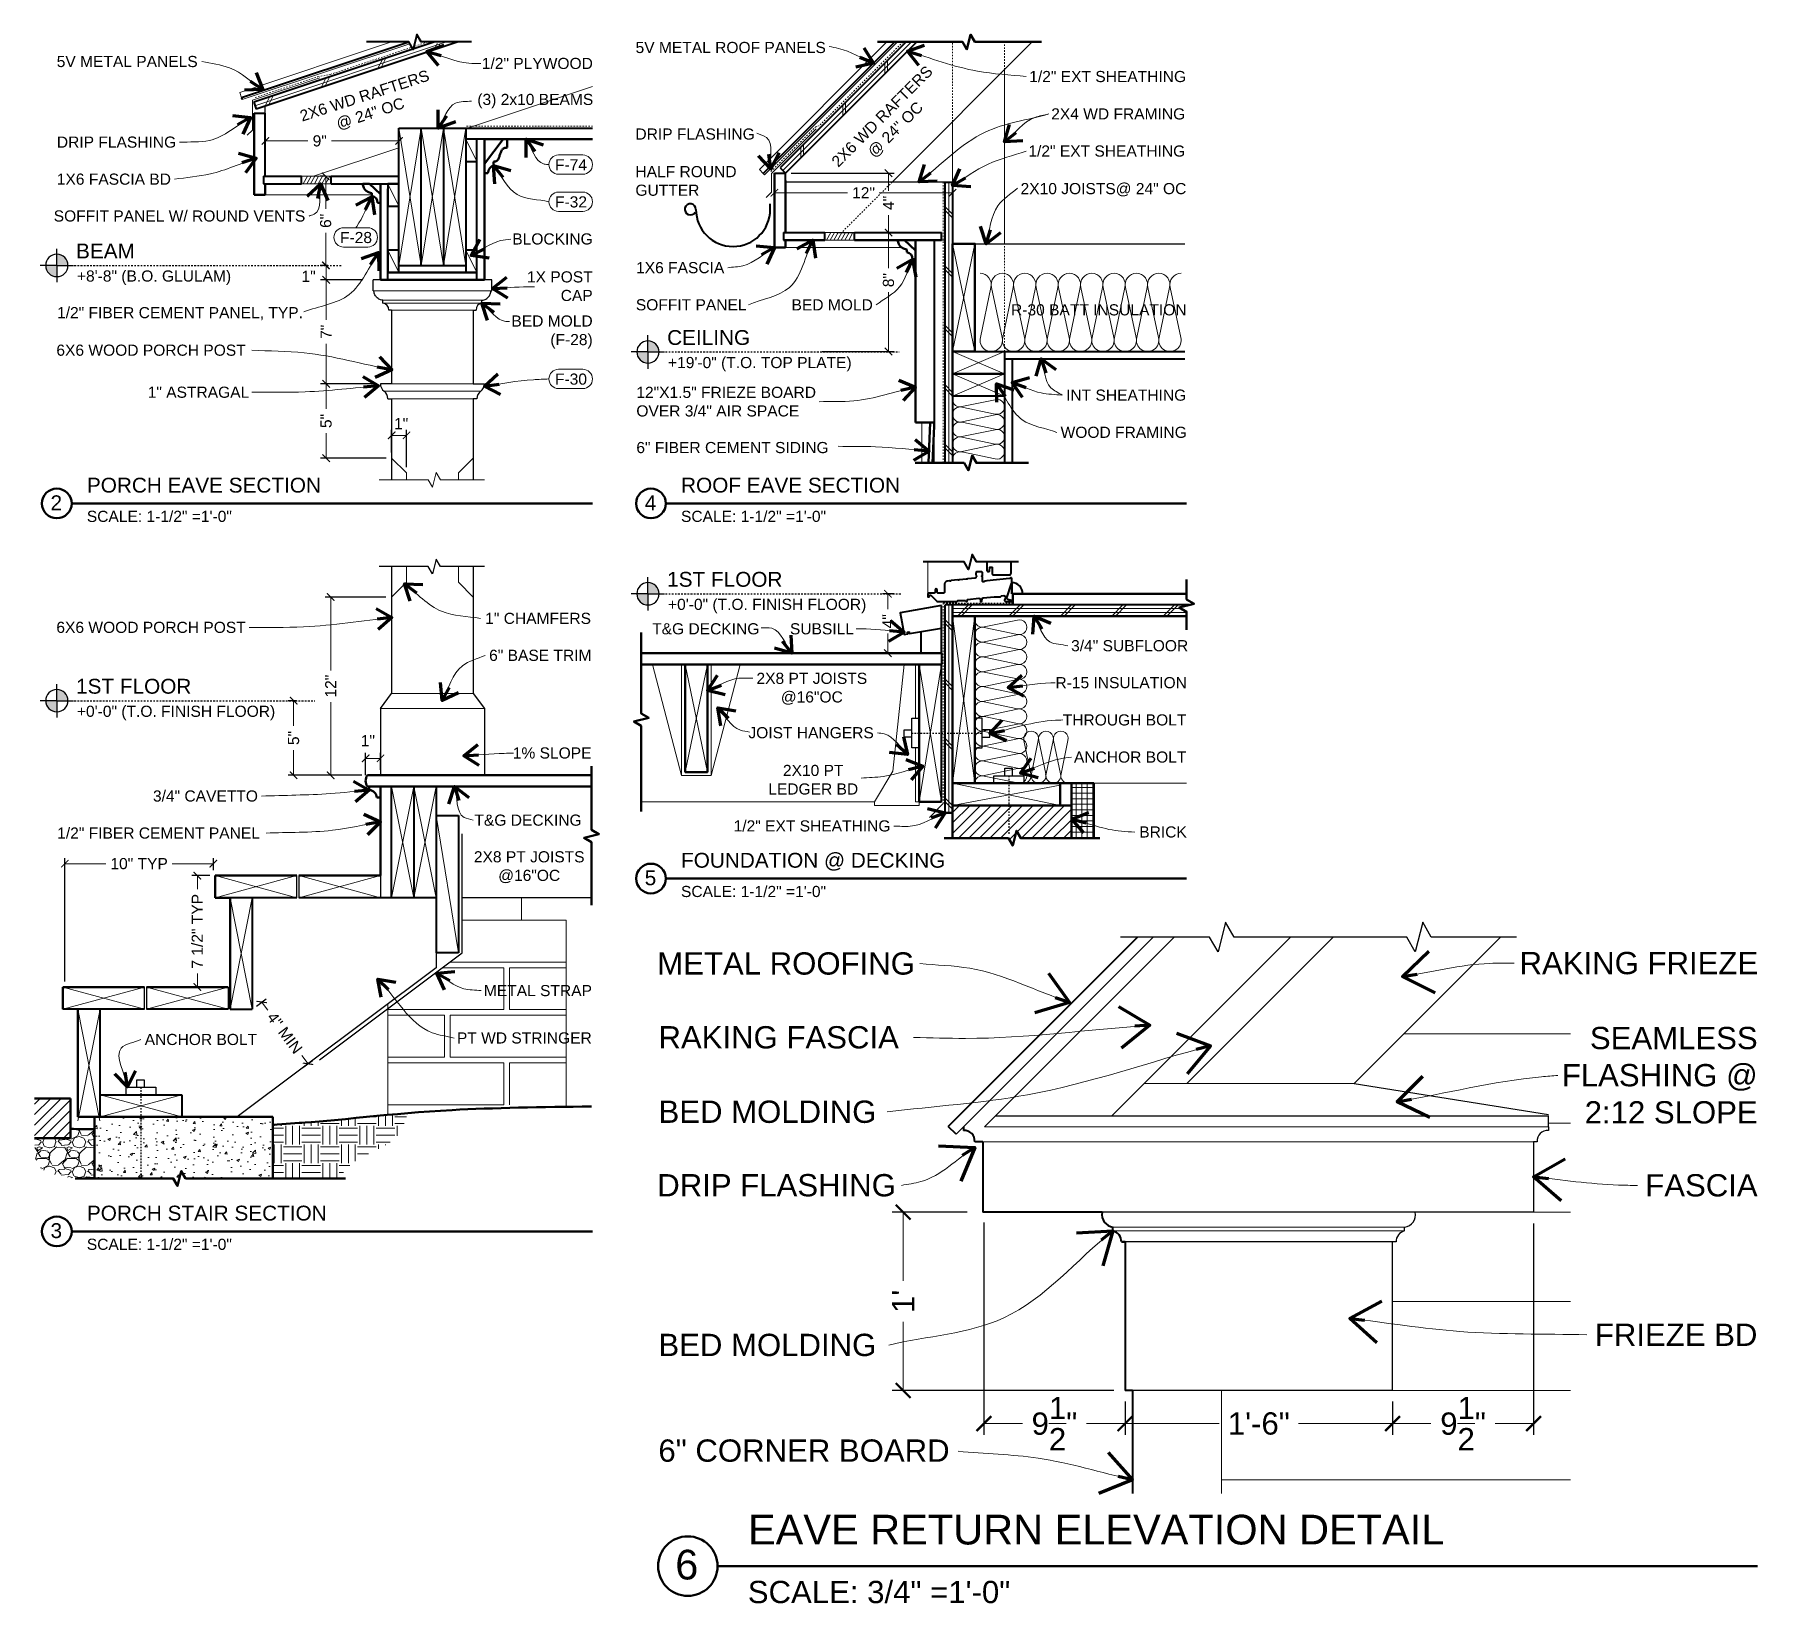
# Model space of a CAD drawing. Header units: inches. Extents: x -54 to 15382, y 469 to 41738.
# Drawn here: x 3477 to 3593.3, y 3670 to 3775.6 of the extents above; entities that cross this region are included whole.
import ezdxf

# ---------------------------------------------------------------- set-up
doc = ezdxf.new("R2010")
doc.units = ezdxf.units.IN
doc.header["$MEASUREMENT"] = 0
doc.linetypes.add('CENTER', pattern=[2, 1.25, -0.25, 0.25, -0.25])
doc.linetypes.add('DASHED2', pattern=[0.375, 0.25, -0.125])
doc.layers.get('0').update_dxf_attribs({"lineweight": 9})
for name, color, linetype, lineweight in [('1', 7, 'Continuous', 9), ('2', 7, 'Continuous', 18), ('3', 7, 'Continuous', 30), ('4', 7, 'Continuous', 40), ('5', 7, 'Continuous', 50), ('A-DIMSx', 7, 'Continuous', 9), ('A-SYMB', 7, 'Continuous', 18), ('A-TEXTx', 7, 'Continuous', 18), ('TB-11x17', 7, 'Continuous', 50)]:
    doc.layers.add(name, color=color, linetype=linetype, lineweight=lineweight)
doc.styles.get("Standard").update_dxf_attribs({"font": 'arial.ttf'})
doc.dimstyles.get("Standard").update_dxf_attribs({"dimtxt": 3, "dimasz": 2, "dimexe": 0.03125, "dimexo": 0.0625, "dimgap": 0.03125, "dimtad": 0, "dimtoh": 1, "dimdec": 4, "dimlfac": 0.99985, "dimzin": 0, "dimdsep": 46, "dimlunit": 4, "dimtxsty": 'Standard', "dimblk": 'ARCHTICK', "dimblk1": 'ARCHTICK', "dimblk2": 'ARCHTICK', "dimcen": 0.09, "dimclrt": 256, "dimadec": 0, "dimazin": 0, "dimtfac": 1, "dimtdec": 4, "dimtofl": 0, "dimtmove": 0, "dimatfit": 3, "dimfxl": 1, "dimtolj": 1, "dimtzin": 0, "dimarcsym": 0})

msp = doc.modelspace()

# ---------------------------------------------------------------- texts
at = {"ltscale": 0.5, "attachment_point": 1}
for s, insert, char_height, width in [('{BEAM }', (3479.7951357, 3761.4925312), 1, 17.747748141), ('{+8\'-8" (B.O. GLULAM)}', (3479.8542496, 3759.6834012), 0.75, 13.542753414), ('{CEILING }', (3519.5878675, 3755.6669883), 1, 17.747748141), ('{+19\'-0" (T.O. TOP PLATE)}', (3519.6469814, 3753.8578584), 0.75, 13.542753414), ('{1ST FLOOR }', (3519.5878675, 3739.3903311), 1, 17.747748141), ('{+0\'-0" (T.O. FINISH FLOOR)}', (3519.6469814, 3737.5812012), 0.75, 13.542753414), ('{1ST FLOOR }', (3479.7951357, 3732.1928944), 1, 17.747748141), ('{+0\'-0" (T.O. FINISH FLOOR)}', (3479.8542496, 3730.3837645), 0.75, 13.542753414)]:
    msp.add_mtext(s, dxfattribs=dict(at, insert=insert, char_height=char_height, width=width))
at = {"ltscale": 0.1}
for s, insert, char_height, width, attachment_point in [('{PORCH EAVE SECTION}', (3480.525053, 3745.729423), 1, 78.053664802, 1), ('{ROOF EAVE SECTION}', (3520.525053, 3745.729423), 1, 78.053664802, 1), ('{2}', (3478.4656397, 3744.0438586), 1, 2.787644522, 5), ('{4}', (3518.4656397, 3744.0438586), 1, 2.787644522, 5), ('{FOUNDATION @ DECKING}', (3520.525053, 3720.479423), 1, 78.053664802, 1), ('{5}', (3518.4656397, 3718.7938586), 1, 2.787644522, 5), ('{PORCH STAIR SECTION}', (3480.525053, 3696.729423), 1, 78.053664802, 1), ('{3}', (3478.4656397, 3695.0438586), 1, 2.787644522, 5), ('{EAVE RETURN ELEVATION DETAIL}', (3525.0286096, 3675.9253772), 2, 156.107329603, 1), ('{6}', (3520.9097832, 3672.5542484), 2, 5.575289045, 5)]:
    msp.add_mtext(s, dxfattribs=dict(at, insert=insert, char_height=char_height, width=width, attachment_point=attachment_point))
at = {"layer": 'A-SYMB', "ltscale": 0.5, "char_height": 0.75, "width": 0.607323682, "attachment_point": 5}
for s, insert in [('{F-74}', (3513.1132975, 3766.7919853)), ('{F-32}', (3513.1133896, 3764.2920774)), ('{F-28}', (3498.6428031, 3761.8940592)), ('{F-30}', (3513.1133896, 3752.3635109))]:
    msp.add_mtext(s, dxfattribs=dict(at, insert=insert))
at = {"layer": 'A-TEXTx', "ltscale": 0.25}
for s, insert, char_height, attachment_point in [('{5V METAL ROOF PANELS }', (3517.4620278, 3774.6861399), 0.75, 4), ('{5V METAL PANELS}', (3478.4938135, 3773.7423374), 0.75, 4), ('{1/2" PLYWOOD  }', (3514.5865465, 3773.6115844), 0.75, 6), ('{1/2" EXT SHEATHING}', (3554.523589, 3772.7307114), 0.75, 6), ('{(3) 2x10 BEAMS  }', (3514.6124385, 3771.0823627), 0.75, 6), ('{2X4 WD FRAMING}', (3554.4655198, 3770.2150488), 0.75, 6), ('{DRIP FLASHING }', (3517.4523173, 3768.8590012), 0.75, 4), ('{DRIP FLASHING}', (3478.5035434, 3768.3154265), 0.75, 4), ('{1/2" EXT SHEATHING}', (3554.4655198, 3767.7150488), 0.75, 6), ('{1X6 FASCIA BD}', (3478.4990258, 3765.8231676), 0.75, 4), ('{HALF ROUND\\PGUTTER }', (3517.4523173, 3765.7030259), 0.75, 4), ('{2X10 JOISTS@ 24" OC}', (3554.53997, 3765.1159887), 0.75, 6), ('{SOFFIT PANEL W/ ROUND VENTS }', (3495.2278585, 3763.3439502), 0.75, 6), ('{BLOCKING }', (3514.5755778, 3761.7984027), 0.75, 6), ('{1X6 FASCIA }', (3517.4959892, 3759.8654971), 0.75, 4), ('{1X POST\\PCAP }', (3514.5759221, 3758.6193864), 0.75, 6), ('{SOFFIT PANEL }', (3517.480765, 3757.3662933), 0.75, 4), ('{BED MOLD}', (3527.9624019, 3757.361542), 0.75, 4), ('{1/2" FIBER CEMENT PANEL, TYP.}', (3478.515132, 3756.7722172), 0.75, 4), ('{BED MOLD\\P(F-28)}', (3514.5755778, 3755.5410451), 0.75, 6), ('{R-30 BATT INSULATION}', (3554.5571026, 3757.0264138), 0.75, 6), ('{6X6 WOOD PORCH POST}', (3478.4691219, 3754.309541), 0.75, 4), ('{1" ASTRAGAL}', (3484.6199559, 3751.4806941), 0.75, 4), ('{12"X1.5" FRIEZE BOARD\\POVER 3/4" AIR SPACE }', (3517.513571, 3750.8465621), 0.75, 4), ('{INT SHEATHING}', (3554.5361876, 3751.2844298), 0.75, 6), ('{WOOD FRAMING}', (3554.5717196, 3748.7825221), 0.75, 6), ('{6" FIBER CEMENT SIDING}', (3517.5142999, 3747.7557246), 0.75, 4), ('{1" CHAMFERS }', (3514.4630975, 3736.2582596), 0.75, 6), ('{6X6 WOOD PORCH POST}', (3478.4691219, 3735.6528484), 0.75, 4), ('{T&G DECKING }', (3518.5783653, 3735.5566795), 0.75, 4), ('{SUBSILL }', (3527.85412, 3735.5566795), 0.75, 4), ('{3/4" SUBFLOOR}', (3554.6657332, 3734.4176835), 0.75, 6), ('{6" BASE TRIM}', (3514.495244, 3733.769714), 0.75, 6), ('{2X8 PT JOISTS\\P@16"OC }', (3529.3282689, 3731.5245953), 0.75, 5), ('{R-15 INSULATION}', (3554.5766807, 3731.9310729), 0.75, 6), ('{THROUGH BOLT}', (3554.5419616, 3729.4226938), 0.75, 6), ('{JOIST HANGERS}', (3529.2792549, 3728.5608286), 0.75, 5), ('{1% SLOPE}', (3514.495244, 3727.1978388), 0.75, 6), ('{ANCHOR BOLT}', (3554.5419616, 3726.9226938), 0.75, 6), ('{2X10 PT\\PLEDGER BD}', (3529.4207676, 3725.3983696), 0.75, 5), ('{3/4" CAVETTO}', (3492.0396907, 3724.3013162), 0.75, 6), ('{T&G DECKING}', (3510.2229101, 3722.6756007), 0.75, 5), ('{1/2" EXT SHEATHING}', (3529.3428423, 3722.2866554), 0.75, 5), ('{1/2" FIBER CEMENT PANEL}', (3478.525172, 3721.8066947), 0.75, 4), ('{BRICK}', (3554.5718988, 3721.8813496), 0.75, 6), ('{2X8 PT JOISTS\\P@16"OC }', (3510.3019332, 3719.5132684), 0.75, 5), ('{METAL ROOFING }', (3518.9228921, 3713.0231978), 1.5, 4), ('{RAKING FRIEZE }', (3593.0386538, 3713.0500745), 1.5, 6), ('{METAL STRAP }', (3514.52615, 3711.2038494), 0.75, 6), ('{RAKING FASCIA }', (3519.0038007, 3708.0532074), 1.5, 4), ('{SEAMLESS\\PFLASHING @\\P2:12 SLOPE }', (3593.003231, 3705.5033123), 1.5, 6), ('{ANCHOR BOLT}', (3484.4163601, 3707.9130616), 0.75, 4), ('{PT WD STRINGER }', (3514.5132233, 3708.015955), 0.75, 6), ('{BED MOLDING}', (3519.0076157, 3703.0428183), 1.5, 4), ('{DRIP FLASHING }', (3518.9218538, 3698.0953215), 1.5, 4), ('{FASCIA }', (3593.003231, 3698.0896434), 1.5, 6), ('{BED MOLDING }', (3518.9994483, 3687.347305), 1.5, 4), ('{FRIEZE BD }', (3592.9852681, 3688.0391917), 1.5, 6), ('{6" CORNER BOARD }', (3518.9994483, 3680.2337778), 1.5, 4)]:
    msp.add_mtext(s, dxfattribs=dict(at, insert=insert, char_height=char_height, attachment_point=attachment_point))
at = {"layer": 'A-TEXTx', "ltscale": 0.25, "char_height": 0.75, "attachment_point": 5}
for s, insert, rotation in [('{2X6 WD RAFTERS\\P@ 24" OC }', (3499.4312031, 3770.7848931), 17.955210684), ('{2X6 WD RAFTERS\\P@ 24" OC}', (3534.5499983, 3769.5644232), 45)]:
    msp.add_mtext(s, dxfattribs=dict(at, insert=insert, rotation=rotation))
at = {"layer": 'TB-11x17', "ltscale": 0.5, "attachment_point": 1}
for s, insert, char_height, width in [('{SCALE: 1-1/2" =1\'-0"}', (3480.5198107, 3743.5045362), 0.75, 12.179363326), ('{SCALE: 1-1/2" =1\'-0"}', (3520.5198107, 3743.5045362), 0.75, 12.179363326), ('{SCALE: 1-1/2" =1\'-0"}', (3520.5198107, 3718.2545362), 0.75, 12.179363326), ('{SCALE: 1-1/2" =1\'-0"}', (3480.5198107, 3694.5045362), 0.75, 12.179363326), ('{SCALE: 3/4" =1\'-0"}', (3525.018125, 3671.4756036), 1.5, 24.358726652)]:
    msp.add_mtext(s, dxfattribs=dict(at, insert=insert, char_height=char_height, width=width))

# ---------------------------------------------------------------- blocks, each defined once
blk = doc.blocks.new('_ArchTick')
at = {"color": 0, "linetype": 'ByBlock', "lineweight": 0, "const_width": 0.15}
blk.add_lwpolyline([(-0.5, -0.5), (0.5, 0.5)], dxfattribs=at)
blk = doc.blocks.new('*D423')
at = {"layer": 'A-DIMSx', "color": 0, "lineweight": -2, "ltscale": 0.1}
for p, q in [((3499.89, 3752.05), (3496.25, 3752.05)), ((3500.67, 3747.05), (3496.25, 3747.05))]:
    blk.add_line(p, q, dxfattribs=at)
at = {"layer": 'A-DIMSx', "color": 0, "lineweight": 5, "ltscale": 0.1}
for p, q in [((3496.63, 3752.05), (3496.63, 3750.36)), ((3496.63, 3747.05), (3496.63, 3748.74))]:
    blk.add_line(p, q, dxfattribs=at)
at = {"layer": 'A-DIMSx', "color": 0, "lineweight": 5, "xscale": 0.5, "yscale": 0.5, "zscale": 0.5}
for p, rotation in [((3496.63, 3752.05), 90), ((3496.63, 3747.05), 270)]:
    blk.add_blockref('_ArchTick', p, dxfattribs=dict(at, rotation=rotation))
at = {"layer": 'A-DIMSx', "ltscale": 0.25, "insert": (3496.63, 3749.55), "char_height": 0.75, "attachment_point": 5, "rotation": 90}
blk.add_mtext('\\A1;5"', dxfattribs=at)
blk = doc.blocks.new('*D424')
at = {"layer": 'A-DIMSx', "color": 0, "lineweight": -2, "ltscale": 0.1}
for p, q in [((3499.1, 3759.05), (3496.25, 3759.05)), ((3499.89, 3752.05), (3496.25, 3752.05))]:
    blk.add_line(p, q, dxfattribs=at)
at = {"layer": 'A-DIMSx', "color": 0, "lineweight": 5, "ltscale": 0.1}
for p, q in [((3496.63, 3759.05), (3496.63, 3756.36)), ((3496.63, 3752.05), (3496.63, 3754.74))]:
    blk.add_line(p, q, dxfattribs=at)
at = {"layer": 'A-DIMSx', "color": 0, "lineweight": 5, "xscale": 0.5, "yscale": 0.5, "zscale": 0.5}
for p, rotation in [((3496.63, 3759.05), 90), ((3496.63, 3752.05), 270)]:
    blk.add_blockref('_ArchTick', p, dxfattribs=dict(at, rotation=rotation))
at = {"layer": 'A-DIMSx', "ltscale": 0.25, "insert": (3496.63, 3755.55), "char_height": 0.75, "attachment_point": 5, "rotation": 90}
blk.add_mtext('\\A1;7"', dxfattribs=at)
blk = doc.blocks.new('*D425')
at = {"layer": 'A-DIMSx', "color": 0, "lineweight": -2, "ltscale": 0.1}
for p, q in [((3496.74, 3760.02), (3496.25, 3760.02)), ((3498.31, 3759.05), (3496.25, 3759.05))]:
    blk.add_line(p, q, dxfattribs=at)
at = {"layer": 'A-DIMSx', "color": 0, "lineweight": 5, "ltscale": 0.1}
blk.add_line((3496.63, 3759.05), (3496.63, 3760.02), dxfattribs=at)
at = {"layer": 'A-DIMSx', "color": 0, "lineweight": 5, "xscale": 0.5, "yscale": 0.5, "zscale": 0.5}
for p, rotation in [((3496.63, 3760.02), 90), ((3496.63, 3759.05), 270)]:
    blk.add_blockref('_ArchTick', p, dxfattribs=dict(at, rotation=rotation))
at = {"layer": 'A-DIMSx', "ltscale": 0.25, "insert": (3495.45, 3759.29), "char_height": 0.75, "attachment_point": 5}
blk.add_mtext('\\A1;1"', dxfattribs=at)
blk = doc.blocks.new('*D426')
at = {"layer": 'A-DIMSx', "color": 0, "lineweight": -2, "ltscale": 0.1}
for p, q in [((3550.42, 3683.54), (3550.42, 3681.31)), ((3568.42, 3683.54), (3568.42, 3681.31))]:
    blk.add_line(p, q, dxfattribs=at)
at = {"layer": 'A-DIMSx', "color": 0, "lineweight": 5, "ltscale": 0.1}
for p, q in [((3550.42, 3682.06), (3556.74, 3682.06)), ((3568.42, 3682.06), (3562.09, 3682.06))]:
    blk.add_line(p, q, dxfattribs=at)
at = {"layer": 'A-DIMSx', "color": 0, "lineweight": 5, "rotation": 180}
blk.add_blockref('_ArchTick', (3550.42, 3682.06), dxfattribs=at)
at = {"layer": 'A-DIMSx', "color": 0, "lineweight": 5}
blk.add_blockref('_ArchTick', (3568.42, 3682.06), dxfattribs=at)
at = {"layer": 'A-DIMSx', "ltscale": 0.25, "insert": (3559.42, 3682.06), "char_height": 1.5, "attachment_point": 5}
blk.add_mtext('\\A1;1\'-6"', dxfattribs=at)
blk = doc.blocks.new('*D427')
at = {"layer": 'A-DIMSx', "color": 0, "lineweight": -2, "ltscale": 0.1}
for p, q in [((3577.92, 3695.54), (3577.92, 3681.31)), ((3568.42, 3682.81), (3568.42, 3682.81))]:
    blk.add_line(p, q, dxfattribs=at)
at = {"layer": 'A-DIMSx', "color": 0, "lineweight": 5, "ltscale": 0.1}
for p, q in [((3568.42, 3682.06), (3571, 3682.06)), ((3577.92, 3682.06), (3575.33, 3682.06))]:
    blk.add_line(p, q, dxfattribs=at)
at = {"layer": 'A-DIMSx', "color": 0, "lineweight": 5, "rotation": 180}
blk.add_blockref('_ArchTick', (3568.42, 3682.06), dxfattribs=at)
at = {"layer": 'A-DIMSx', "color": 0, "lineweight": 5}
blk.add_blockref('_ArchTick', (3577.92, 3682.06), dxfattribs=at)
at = {"layer": 'A-DIMSx', "ltscale": 0.25, "insert": (3573.17, 3682.06), "char_height": 1.5, "attachment_point": 5}
blk.add_mtext('\\A1;9{\\H1.000000x;\\S1/2;}"', dxfattribs=at)
blk = doc.blocks.new('*D428')
at = {"layer": 'A-DIMSx', "color": 0, "lineweight": -2, "ltscale": 0.1}
for p, q in [((3540.91, 3695.6), (3540.91, 3681.31)), ((3550.42, 3683.54), (3550.42, 3681.31))]:
    blk.add_line(p, q, dxfattribs=at)
at = {"layer": 'A-DIMSx', "color": 0, "lineweight": 5, "ltscale": 0.1}
for p, q in [((3540.91, 3682.06), (3543.5, 3682.06)), ((3550.42, 3682.06), (3547.83, 3682.06))]:
    blk.add_line(p, q, dxfattribs=at)
at = {"layer": 'A-DIMSx', "color": 0, "lineweight": 5, "rotation": 180}
blk.add_blockref('_ArchTick', (3540.91, 3682.06), dxfattribs=at)
at = {"layer": 'A-DIMSx', "color": 0, "lineweight": 5}
blk.add_blockref('_ArchTick', (3550.42, 3682.06), dxfattribs=at)
at = {"layer": 'A-DIMSx', "ltscale": 0.25, "insert": (3545.66, 3682.06), "char_height": 1.5, "attachment_point": 5}
blk.add_mtext('\\A1;9{\\H1.000000x;\\S1/2;}"', dxfattribs=at)
blk = doc.blocks.new('*D429')
at = {"layer": 'A-DIMSx', "color": 0, "lineweight": -2, "ltscale": 0.1}
for p, q in [((3539.79, 3696.29), (3534.73, 3696.29)), ((3549.67, 3684.29), (3534.73, 3684.29))]:
    blk.add_line(p, q, dxfattribs=at)
at = {"layer": 'A-DIMSx', "color": 0, "lineweight": 5, "ltscale": 0.1}
for p, q in [((3535.48, 3696.29), (3535.48, 3691.66)), ((3535.48, 3684.29), (3535.48, 3688.92))]:
    blk.add_line(p, q, dxfattribs=at)
at = {"layer": 'A-DIMSx', "color": 0, "lineweight": 5}
for p, rotation in [((3535.48, 3696.29), 90), ((3535.48, 3684.29), 270)]:
    blk.add_blockref('_ArchTick', p, dxfattribs=dict(at, rotation=rotation))
at = {"layer": 'A-DIMSx', "ltscale": 0.25, "insert": (3535.48, 3690.29), "char_height": 1.5, "attachment_point": 5, "rotation": 90}
blk.add_mtext("\\A1;1'", dxfattribs=at)
blk = doc.blocks.new('Point')
at = {"lineweight": 0, "ltscale": 0.1}
h = blk.add_hatch(color=256, dxfattribs=at)
h.dxf.hatch_style = 1
h.paths.add_polyline_path([(-3.2903, 4.1654, 0.414214), (-3.3528, 4.1029), (-3.2903, 4.1029)])
h.paths.add_polyline_path([(-3.2903, 4.1029), (-3.2903, 4.0404, 0.414214), (-3.2278, 4.1029)])
at = {"layer": '3', "ltscale": 0.1}
for q in [(-3.2903, 4.1966), (-3.384, 4.1029), (-3.1965, 4.1029), (-3.2903, 4.0091)]:
    blk.add_line((-3.2903, 4.1029), q, dxfattribs=at)
blk.add_circle((-3.2903, 4.1029), 0.0625, dxfattribs=at)
blk = doc.blocks.new('*D432')
at = {"layer": 'A-DIMSx', "color": 0, "lineweight": -2, "ltscale": 0.1}
for p, q in [((3501.04, 3747.43), (3501.04, 3748.96)), ((3502.04, 3746.43), (3502.04, 3748.96))]:
    blk.add_line(p, q, dxfattribs=at)
at = {"layer": 'A-DIMSx', "color": 0, "lineweight": 5, "ltscale": 0.1}
blk.add_line((3501.04, 3748.58), (3502.04, 3748.58), dxfattribs=at)
at = {"layer": 'A-DIMSx', "color": 0, "lineweight": 5, "xscale": 0.5, "yscale": 0.5, "zscale": 0.5, "rotation": 180}
blk.add_blockref('_ArchTick', (3501.04, 3748.58), dxfattribs=at)
at = {"layer": 'A-DIMSx', "color": 0, "lineweight": 5, "xscale": 0.5, "yscale": 0.5, "zscale": 0.5}
blk.add_blockref('_ArchTick', (3502.04, 3748.58), dxfattribs=at)
at = {"layer": 'A-DIMSx', "ltscale": 0.25, "insert": (3501.68, 3749.37), "char_height": 0.75, "attachment_point": 5}
blk.add_mtext('\\A1;1"', dxfattribs=at)
blk = doc.blocks.new('CALLOUT - FINISHES')
at = {"layer": 'A-SYMB', "lineweight": 20, "ltscale": 0.1}
for p, q in [((6510.71, 5650.46), (6520.5, 5650.46)), ((6520.5, 5642.67), (6510.71, 5642.67))]:
    blk.add_line(p, q, dxfattribs=at)
for centre, start, end in [((6510.71, 5646.57), 90, 270), ((6520.5, 5646.57), 270, 90)]:
    blk.add_arc(centre, 3.9, start, end, dxfattribs=at)
blk = doc.blocks.new('*D433')
at = {"layer": 'A-DIMSx', "color": 0, "lineweight": -2, "ltscale": 0.1}
for p, q in [((3496.6, 3766.02), (3496.22, 3766.02)), ((3496.44, 3760.02), (3496.22, 3760.02))]:
    blk.add_line(p, q, dxfattribs=at)
at = {"layer": 'A-DIMSx', "color": 0, "lineweight": 5, "ltscale": 0.1}
for p, q in [((3496.6, 3766.02), (3496.6, 3763.83)), ((3496.6, 3760.02), (3496.6, 3762.21))]:
    blk.add_line(p, q, dxfattribs=at)
at = {"layer": 'A-DIMSx', "color": 0, "lineweight": 5, "xscale": 0.5, "yscale": 0.5, "zscale": 0.5}
for p, rotation in [((3496.6, 3766.02), 90), ((3496.6, 3760.02), 270)]:
    blk.add_blockref('_ArchTick', p, dxfattribs=dict(at, rotation=rotation))
at = {"layer": 'A-DIMSx', "ltscale": 0.25, "insert": (3496.6, 3763.02), "char_height": 0.75, "attachment_point": 5, "rotation": 90}
blk.add_mtext('\\A1;6"', dxfattribs=at)
blk = doc.blocks.new('*D434')
at = {"layer": 'A-DIMSx', "color": 0, "lineweight": -2, "ltscale": 0.1}
for p, q in [((3492.54, 3766.39), (3492.54, 3768.77)), ((3501.54, 3766.39), (3501.54, 3768.77))]:
    blk.add_line(p, q, dxfattribs=at)
at = {"layer": 'A-DIMSx', "color": 0, "lineweight": 5, "ltscale": 0.1}
for p, q in [((3492.54, 3768.4), (3495.39, 3768.4)), ((3501.54, 3768.4), (3497, 3768.4))]:
    blk.add_line(p, q, dxfattribs=at)
at = {"layer": 'A-DIMSx', "color": 0, "lineweight": 5, "xscale": 0.5, "yscale": 0.5, "zscale": 0.5, "rotation": 180}
blk.add_blockref('_ArchTick', (3492.54, 3768.4), dxfattribs=at)
at = {"layer": 'A-DIMSx', "color": 0, "lineweight": 5, "xscale": 0.5, "yscale": 0.5, "zscale": 0.5}
blk.add_blockref('_ArchTick', (3501.54, 3768.4), dxfattribs=at)
at = {"layer": 'A-DIMSx', "ltscale": 0.25, "insert": (3496.2, 3768.4), "char_height": 0.75, "attachment_point": 5}
blk.add_mtext('\\A1;9"', dxfattribs=at)
blk = doc.blocks.new('*D435')
at = {"layer": 'A-DIMSx', "color": 0, "lineweight": -2, "ltscale": 0.1}
for p, q in [((3499.29, 3725.7), (3499.29, 3727.22)), ((3500.29, 3726.07), (3500.29, 3727.22))]:
    blk.add_line(p, q, dxfattribs=at)
at = {"layer": 'A-DIMSx', "color": 0, "lineweight": 5, "ltscale": 0.1}
blk.add_line((3500.29, 3726.84), (3499.29, 3726.84), dxfattribs=at)
at = {"layer": 'A-DIMSx', "color": 0, "lineweight": 5, "xscale": 0.5, "yscale": 0.5, "zscale": 0.5, "rotation": 180}
blk.add_blockref('_ArchTick', (3499.29, 3726.84), dxfattribs=at)
at = {"layer": 'A-DIMSx', "color": 0, "lineweight": 5, "xscale": 0.5, "yscale": 0.5, "zscale": 0.5}
blk.add_blockref('_ArchTick', (3500.29, 3726.84), dxfattribs=at)
at = {"layer": 'A-DIMSx', "ltscale": 0.25, "insert": (3499.44, 3728.03), "char_height": 0.75, "attachment_point": 5}
blk.add_mtext('\\A1;1"', dxfattribs=at)
blk = doc.blocks.new('*D436')
at = {"layer": 'A-DIMSx', "color": 0, "lineweight": -2, "ltscale": 0.1}
for p, q in [((3500.66, 3737.7), (3496.57, 3737.7)), ((3499.04, 3725.7), (3496.57, 3725.7))]:
    blk.add_line(p, q, dxfattribs=at)
at = {"layer": 'A-DIMSx', "color": 0, "lineweight": 5, "ltscale": 0.1}
for p, q in [((3496.94, 3737.7), (3496.94, 3732.76)), ((3496.94, 3725.7), (3496.94, 3730.63))]:
    blk.add_line(p, q, dxfattribs=at)
at = {"layer": 'A-DIMSx', "color": 0, "lineweight": 5, "xscale": 0.5, "yscale": 0.5, "zscale": 0.5}
for p, rotation in [((3496.94, 3737.7), 90), ((3496.94, 3725.7), 270)]:
    blk.add_blockref('_ArchTick', p, dxfattribs=dict(at, rotation=rotation))
at = {"layer": 'A-DIMSx', "ltscale": 0.25, "insert": (3496.94, 3731.7), "char_height": 0.75, "attachment_point": 5, "rotation": 90}
blk.add_mtext('\\A1;12"', dxfattribs=at)
blk = doc.blocks.new('*D437')
at = {"layer": 'A-DIMSx', "color": 0, "lineweight": -2, "ltscale": 0.1}
for p, q in [((3479.04, 3711.82), (3479.04, 3720.13)), ((3489.04, 3719.32), (3489.04, 3720.13))]:
    blk.add_line(p, q, dxfattribs=at)
at = {"layer": 'A-DIMSx', "color": 0, "lineweight": 5, "ltscale": 0.1}
for p, q in [((3479.04, 3719.75), (3481.8, 3719.75)), ((3489.04, 3719.75), (3486.27, 3719.75))]:
    blk.add_line(p, q, dxfattribs=at)
at = {"layer": 'A-DIMSx', "color": 0, "lineweight": 5, "xscale": 0.5, "yscale": 0.5, "zscale": 0.5, "rotation": 180}
blk.add_blockref('_ArchTick', (3479.04, 3719.75), dxfattribs=at)
at = {"layer": 'A-DIMSx', "color": 0, "lineweight": 5, "xscale": 0.5, "yscale": 0.5, "zscale": 0.5}
blk.add_blockref('_ArchTick', (3489.04, 3719.75), dxfattribs=at)
at = {"layer": 'A-DIMSx', "ltscale": 0.25, "insert": (3484.04, 3719.75), "char_height": 0.75, "attachment_point": 5}
blk.add_mtext('\\A1;10" TYP', dxfattribs=at)
blk = doc.blocks.new('*D438')
at = {"layer": 'A-DIMSx', "color": 0, "lineweight": -2, "ltscale": 0.1}
for p, q in [((3488.79, 3718.95), (3487.58, 3718.95)), ((3488.79, 3711.45), (3487.58, 3711.45))]:
    blk.add_line(p, q, dxfattribs=at)
at = {"layer": 'A-DIMSx', "color": 0, "lineweight": 5, "ltscale": 0.1}
for p, q in [((3487.96, 3718.95), (3487.96, 3718.04)), ((3487.96, 3711.45), (3487.96, 3712.35))]:
    blk.add_line(p, q, dxfattribs=at)
at = {"layer": 'A-DIMSx', "color": 0, "lineweight": 5, "xscale": 0.5, "yscale": 0.5, "zscale": 0.5}
for p, rotation in [((3487.96, 3718.95), 90), ((3487.96, 3711.45), 270)]:
    blk.add_blockref('_ArchTick', p, dxfattribs=dict(at, rotation=rotation))
at = {"layer": 'A-DIMSx', "ltscale": 0.25, "insert": (3487.96, 3715.2), "char_height": 0.75, "attachment_point": 5, "rotation": 90}
blk.add_mtext('\\A1;7 1/2" TYP', dxfattribs=at)
blk = doc.blocks.new('*D439')
at = {"layer": 'A-DIMSx', "color": 0, "lineweight": -2, "ltscale": 0.1}
for p, q in [((3531, 3762.23), (3534.86, 3762.23)), ((3530.03, 3754.23), (3534.86, 3754.23))]:
    blk.add_line(p, q, dxfattribs=at)
at = {"layer": 'A-DIMSx', "color": 0, "lineweight": 5, "ltscale": 0.1}
for p, q in [((3534.49, 3762.23), (3534.49, 3759.84)), ((3534.49, 3754.23), (3534.49, 3758.23))]:
    blk.add_line(p, q, dxfattribs=at)
at = {"layer": 'A-DIMSx', "color": 0, "lineweight": 5, "xscale": 0.5, "yscale": 0.5, "zscale": 0.5}
for p, rotation in [((3534.49, 3762.23), 90), ((3534.49, 3754.23), 270)]:
    blk.add_blockref('_ArchTick', p, dxfattribs=dict(at, rotation=rotation))
at = {"layer": 'A-DIMSx', "ltscale": 0.25, "insert": (3534.49, 3759.03), "char_height": 0.75, "attachment_point": 5, "rotation": 90}
blk.add_mtext('\\A1;8"', dxfattribs=at)
blk = doc.blocks.new('*D440')
at = {"layer": 'A-DIMSx', "color": 0, "lineweight": -2, "ltscale": 0.1}
for p, q in [((3494.64, 3730.72), (3494.07, 3730.72)), ((3499.04, 3725.7), (3494.07, 3725.7))]:
    blk.add_line(p, q, dxfattribs=at)
at = {"layer": 'A-DIMSx', "color": 0, "lineweight": 5, "ltscale": 0.1}
for p, q in [((3494.44, 3730.72), (3494.44, 3729.02)), ((3494.44, 3725.7), (3494.44, 3727.4))]:
    blk.add_line(p, q, dxfattribs=at)
at = {"layer": 'A-DIMSx', "color": 0, "lineweight": 5, "xscale": 0.5, "yscale": 0.5, "zscale": 0.5}
for p, rotation in [((3494.44, 3730.72), 90), ((3494.44, 3725.7), 270)]:
    blk.add_blockref('_ArchTick', p, dxfattribs=dict(at, rotation=rotation))
at = {"layer": 'A-DIMSx', "ltscale": 0.25, "insert": (3494.44, 3728.21), "char_height": 0.75, "attachment_point": 5, "rotation": 90}
blk.add_mtext('\\A1;5"', dxfattribs=at)
blk = doc.blocks.new('*D441')
at = {"layer": 'A-DIMSx', "color": 0, "lineweight": -2, "ltscale": 0.1}
for p, q in [((3491.94, 3710.17), (3492.59, 3710.66)), ((3495.06, 3706.02), (3495.71, 3706.51))]:
    blk.add_line(p, q, dxfattribs=at)
at = {"layer": 'A-DIMSx', "color": 0, "lineweight": 5, "ltscale": 0.1}
for p, q in [((3492.29, 3710.44), (3492.71, 3709.89)), ((3495.41, 3706.28), (3495, 3706.84))]:
    blk.add_line(p, q, dxfattribs=at)
at = {"layer": 'A-DIMSx', "color": 0, "lineweight": 5, "xscale": 0.5, "yscale": 0.5, "zscale": 0.5}
for p, rotation in [((3492.29, 3710.44), 126.86989764584), ((3495.41, 3706.28), 306.86989764584)]:
    blk.add_blockref('_ArchTick', p, dxfattribs=dict(at, rotation=rotation))
at = {"layer": 'A-DIMSx', "ltscale": 0.25, "insert": (3493.85, 3708.36), "char_height": 0.75, "attachment_point": 5, "rotation": 306.8699}
blk.add_mtext('\\A1;4" MIN', dxfattribs=at)
blk = doc.blocks.new('BATT Insulation 3.5 INCH')
at = {"layer": '1'}
for p, q in [((5135.605, 4545.043), (5137.846, 4545.508)), ((5135.605, 4545.008), (5137.846, 4544.543))]:
    blk.add_line(p, q, dxfattribs=at)
for centre, start, end in [((5135.476, 4545.525), 180, 285), ((5137.976, 4545.025), 255, 105), ((5135.476, 4544.525), 73.82605, 180)]:
    blk.add_arc(centre, 0.5, start, end, dxfattribs=at)
blk = doc.blocks.new('*D488')
at = {"layer": 'A-DIMSx', "color": 0, "lineweight": -2, "ltscale": 0.1}
for p, q in [((3534.87, 3737.92), (3534.08, 3737.92)), ((3535.03, 3733.92), (3534.08, 3733.92))]:
    blk.add_line(p, q, dxfattribs=at)
at = {"layer": 'A-DIMSx', "color": 0, "lineweight": 5, "ltscale": 0.1}
for p, q in [((3534.45, 3737.92), (3534.45, 3736.89)), ((3534.45, 3733.92), (3534.45, 3735.25))]:
    blk.add_line(p, q, dxfattribs=at)
at = {"layer": 'A-DIMSx', "color": 0, "lineweight": 5, "xscale": 0.5, "yscale": 0.5, "zscale": 0.5}
for p, rotation in [((3534.45, 3737.92), 90), ((3534.45, 3733.92), 270)]:
    blk.add_blockref('_ArchTick', p, dxfattribs=dict(at, rotation=rotation))
at = {"layer": 'A-DIMSx', "ltscale": 0.25, "insert": (3534.45, 3736.07), "char_height": 0.75, "attachment_point": 5, "rotation": 90}
blk.add_mtext('\\A1;4"', dxfattribs=at)
blk = doc.blocks.new('*D518')
at = {"layer": 'A-DIMSx', "color": 0, "lineweight": -2, "ltscale": 0.1}
for p, q in [((3527.94, 3766.23), (3534.86, 3766.23)), ((3531, 3762.23), (3534.86, 3762.23))]:
    blk.add_line(p, q, dxfattribs=at)
at = {"layer": 'A-DIMSx', "color": 0, "lineweight": 5, "ltscale": 0.1}
for p, q in [((3534.49, 3766.23), (3534.49, 3765.05)), ((3534.49, 3762.23), (3534.49, 3763.41))]:
    blk.add_line(p, q, dxfattribs=at)
at = {"layer": 'A-DIMSx', "color": 0, "lineweight": 5, "xscale": 0.5, "yscale": 0.5, "zscale": 0.5}
for p, rotation in [((3534.49, 3766.23), 90), ((3534.49, 3762.23), 270)]:
    blk.add_blockref('_ArchTick', p, dxfattribs=dict(at, rotation=rotation))
at = {"layer": 'A-DIMSx', "ltscale": 0.25, "insert": (3534.49, 3764.23), "char_height": 0.75, "attachment_point": 5, "rotation": 90}
blk.add_mtext('\\A1;4"', dxfattribs=at)
blk = doc.blocks.new('*D519')
at = {"layer": 'A-DIMSx', "color": 0, "lineweight": -2, "ltscale": 0.1}
for p, q in [((3526.81, 3765.85), (3526.81, 3764.54)), ((3538.8, 3765.26), (3538.8, 3764.54))]:
    blk.add_line(p, q, dxfattribs=at)
at = {"layer": 'A-DIMSx', "color": 0, "lineweight": 5, "ltscale": 0.1}
for p, q in [((3526.81, 3764.91), (3531.74, 3764.91)), ((3538.8, 3764.91), (3533.87, 3764.91))]:
    blk.add_line(p, q, dxfattribs=at)
at = {"layer": 'A-DIMSx', "color": 0, "lineweight": 5, "xscale": 0.5, "yscale": 0.5, "zscale": 0.5, "rotation": 180}
blk.add_blockref('_ArchTick', (3526.81, 3764.91), dxfattribs=at)
at = {"layer": 'A-DIMSx', "color": 0, "lineweight": 5, "xscale": 0.5, "yscale": 0.5, "zscale": 0.5}
blk.add_blockref('_ArchTick', (3538.8, 3764.91), dxfattribs=at)
at = {"layer": 'A-DIMSx', "ltscale": 0.25, "insert": (3532.81, 3764.91), "char_height": 0.75, "attachment_point": 5}
blk.add_mtext('\\A1;12"', dxfattribs=at)

# ---------------------------------------------------------------- dimensions: what is measured, and where the dimension line sits
at = {"layer": 'A-DIMSx', "ltscale": 0.1}
for base, p1, p2, override, picture, middle in [((3501.5357236, 3768.3978062), (3492.5357236, 3766.0191851), (3501.5357236, 3766.0191851), {"dimtxt": 0.75, "dimasz": 0.5, "dimexe": 0.375, "dimexo": 0.375, "dimgap": 0.375, "dimlfac": -47.9928, "dimlwd": 5}, '*D434', (3496.1954302, 3768.3978062)), ((3502.0357236, 3748.5848137), (3501.0357236, 3747.0501742), (3502.0357236, 3746.0501742), {"dimtxt": 0.75, "dimasz": 0.5, "dimexe": 0.375, "dimexo": 0.375, "dimgap": 0.375, "dimlfac": -47.9928, "dimtmove": 2, "dimlwd": 5}, '*D432', (3501.6818613, 3749.3657956)), ((3499.2857245, 3726.8426533), (3500.2857244, 3725.6989191), (3499.2857245, 3725.3239196), {"dimtxt": 0.75, "dimasz": 0.5, "dimexe": 0.375, "dimexo": 0.375, "dimgap": 0.375, "dimlfac": -47.9928, "dimtmove": 2, "dimlwd": 5}, '*D435', (3499.4401413, 3728.0298667))]:
    dim = msp.add_linear_dim(base=base, p1=p1, p2=p2, dimstyle='Standard', override=override, dxfattribs=at)
    dim.commit()
    dim.dimension.update_dxf_attribs({"geometry": picture, "text_midpoint": middle, "dimtype": 160})
for base, p1, p2, override, picture, middle in [((3496.5991732, 3766.0191851), (3496.8167505, 3760.0191851), (3496.9732236, 3766.0191851), {"dimtxt": 0.75, "dimasz": 0.5, "dimexe": 0.375, "dimexo": 0.375, "dimgap": 0.375, "dimlfac": -47.9928, "dimlwd": 5}, '*D433', (3496.5991732, 3763.0191851)), ((3534.4888103, 3766.227168), (3530.629137, 3762.227168), (3527.5662142, 3766.227168), {"dimtxt": 0.75, "dimasz": 0.5, "dimexe": 0.375, "dimexo": 0.375, "dimgap": 0.375, "dimlfac": -47.9928, "dimlwd": 5}, '*D518', (3534.4888103, 3764.227168)), ((3496.6250876, 3759.0501742), (3500.2664031, 3752.0501742), (3499.4761936, 3759.0501742), {"dimtxt": 0.75, "dimasz": 0.5, "dimexe": 0.375, "dimexo": 0.375, "dimgap": 0.375, "dimlfac": -47.9928, "dimlwd": 5}, '*D424', (3496.6250876, 3755.5501742)), ((3496.6250876, 3752.0501742), (3501.0473012, 3747.0506517), (3500.2664031, 3752.0501742), {"dimtxt": 0.75, "dimasz": 0.5, "dimexe": 0.375, "dimexo": 0.375, "dimgap": 0.375, "dimlfac": -47.9928, "dimlwd": 5}, '*D423', (3496.6250876, 3749.550413)), ((3535.4828528, 3696.2864308), (3550.415284, 3684.2864308), (3540.5430987, 3696.2864308), {"dimtxt": 1.5, "dimasz": 1, "dimexe": 0.75, "dimexo": 0.75, "dimgap": 0.75, "dimlfac": -47.9928, "dimtmove": 2, "dimlwd": 5}, '*D429', (3535.4828528, 3690.2864308))]:
    dim = msp.add_linear_dim(base=base, p1=p1, p2=p2, angle=90, dimstyle='Standard', override=override, dxfattribs=at)
    dim.commit()
    dim.dimension.update_dxf_attribs({"geometry": picture, "text_midpoint": middle})
for base, p1, p2, text, picture, middle in [((3538.8042599, 3764.9118277), (3526.8070746, 3766.2271679), (3538.8042599, 3765.6331571), '12"', '*D519', (3532.8056673, 3764.9118277)), ((3479.0357236, 3719.7501738), (3489.0357236, 3718.9489196), (3479.0357236, 3711.4489196), '10" TYP', '*D437', (3484.0357236, 3719.7501738))]:
    dim = msp.add_linear_dim(base=base, p1=p1, p2=p2, text=text, dimstyle='Standard', override={"dimtxt": 0.75, "dimasz": 0.5, "dimexe": 0.375, "dimexo": 0.375, "dimgap": 0.375, "dimlfac": -47.9928, "dimlwd": 5}, dxfattribs=at)
    dim.commit()
    dim.dimension.update_dxf_attribs({"geometry": picture, "text_midpoint": middle})
for base, p1, p2, override, picture, middle in [((3534.4888103, 3754.227168), (3530.629137, 3762.227168), (3529.6576538, 3754.227168), {"dimtxt": 0.75, "dimasz": 0.5, "dimexe": 0.375, "dimexo": 0.375, "dimgap": 0.375, "dimlfac": -47.9928, "dimlwd": 5}, '*D439', (3534.4888103, 3759.0339551)), ((3496.6250876, 3760.0191851), (3498.6886927, 3759.0501742), (3497.1127541, 3760.0191851), {"dimtxt": 0.75, "dimasz": 0.5, "dimexe": 0.375, "dimexo": 0.375, "dimgap": 0.375, "dimlfac": -47.9928, "dimtmove": 2, "dimlwd": 5}, '*D425', (3495.4507699, 3759.2867651)), ((3534.4525715, 3733.9169851), (3535.240048, 3737.9169851), (3535.4088222, 3733.9169851), {"dimtxt": 0.75, "dimasz": 0.5, "dimexe": 0.375, "dimexo": 0.375, "dimgap": 0.375, "dimlfac": -47.9928, "dimlwd": 5}, '*D488', (3534.4525715, 3736.0706181))]:
    dim = msp.add_linear_dim(base=base, p1=p1, p2=p2, angle=90, dimstyle='Standard', override=override, dxfattribs=at)
    dim.commit()
    dim.dimension.update_dxf_attribs({"geometry": picture, "text_midpoint": middle, "dimtype": 160})
for base, p1, p2, text, picture, middle in [((3496.9432639, 3737.6989196), (3499.4136553, 3725.6989196), (3501.0357236, 3737.6989196), '12"', '*D436', (3496.9432639, 3731.6989196)), ((3494.4432639, 3730.7195484), (3499.4136553, 3725.6989196), (3495.0197577, 3730.7195484), '5"', '*D440', (3494.4432639, 3728.209234)), ((3487.9571971, 3711.4489196), (3489.1607236, 3718.9489196), (3489.1607236, 3711.4489196), '7 1/2" TYP', '*D438', (3487.9571971, 3715.1989196))]:
    dim = msp.add_linear_dim(base=base, p1=p1, p2=p2, angle=90, text=text, dimstyle='Standard', override={"dimtxt": 0.75, "dimasz": 0.5, "dimexe": 0.375, "dimexo": 0.375, "dimgap": 0.375, "dimlfac": -47.9928, "dimlwd": 5}, dxfattribs=at)
    dim.commit()
    dim.dimension.update_dxf_attribs({"geometry": picture, "text_midpoint": middle})
dim = msp.add_aligned_dim(p1=(3491.6410088, 3709.9489196), p2=(3494.7591061, 3705.7914565), distance=0.8171667, text='4" MIN', dimstyle='Standard', override={"dimtxt": 0.75, "dimasz": 0.5, "dimexe": 0.375, "dimexo": 0.375, "dimgap": 0.375, "dimlfac": -47.9928, "dimlwd": 5}, dxfattribs=at)
dim.commit()
dim.dimension.update_dxf_attribs({"geometry": '*D441', "text_midpoint": (3493.8537908, 3708.3604881)})
for base, p1, p2, picture, middle in [((3540.9086512, 3682.0630381), (3550.415284, 3684.2864308), (3540.9086512, 3696.3454181), '*D428', (3545.6619676, 3682.0630381)), ((3577.9152841, 3682.0630381), (3568.4152841, 3682.0630381), (3577.9152841, 3696.2864308), '*D427', (3573.1652841, 3682.0630381)), ((3568.4152841, 3682.0630381), (3550.415284, 3684.2864308), (3568.4152841, 3684.2864308), '*D426', (3559.4152841, 3682.0630381))]:
    dim = msp.add_linear_dim(base=base, p1=p1, p2=p2, dimstyle='Standard', override={"dimtxt": 1.5, "dimasz": 1, "dimexe": 0.75, "dimexo": 0.75, "dimgap": 0.75, "dimlfac": -47.9928, "dimtmove": 2, "dimlwd": 5}, dxfattribs=at)
    dim.commit()
    dim.dimension.update_dxf_attribs({"geometry": picture, "text_midpoint": middle})

# ---------------------------------------------------------------- hatches: boundary and pattern name
at = {"layer": '1', "ltscale": 0.25}
h = msp.add_hatch(dxfattribs=at)
h.set_pattern_fill('ANSI37', color=256, scale=3, angle=45, style=0)
h.paths.add_polyline_path([(3548.3042599, 3721.4638333), (3548.3042599, 3725.1669851), (3546.8042599, 3725.1669851), (3546.8042599, 3723.6669851), (3546.8042599, 3721.4638333)])
h = msp.add_hatch(dxfattribs=at)
h.set_pattern_fill('ANSI31', color=256, scale=4, style=0)
h.set_pattern_definition([(45, (-813.71846, 0), (-0.35355339, 0.35355339), [])])
h.paths.add_polyline_path([(3546.8042599, 3721.4638333), (3546.8042599, 3723.6669851), (3538.8042599, 3723.6669851), (3538.8042599, 3721.4638333), (3542.5609586, 3721.4638333), (3542.8496337, 3720.9638333), (3543.0996337, 3721.9638333), (3543.3883089, 3721.4638333)])
h = msp.add_hatch(dxfattribs=at)
h.set_pattern_fill('ANSI31', color=256, scale=4, style=0)
h.set_pattern_definition([(45, (0, 1), (-0.35355339, 0.35355339), [])])
h.paths.add_polyline_path([(3479.4107236, 3701.2822529), (3479.4107236, 3703.9489196), (3477.0000785, 3703.9489196), (3477.0000785, 3701.2822529)])
h = msp.add_hatch(dxfattribs=at)
h.set_pattern_fill('EARTH', color=256, scale=5, style=0)
h.set_pattern_definition([(0, (0, 1), (1.25, 1.25), [1.25, -1.25]), (0, (0, 1.4688), (1.25, 1.25), [1.25, -1.25]), (0, (0, 1.9375), (1.25, 1.25), [1.25, -1.25]), (90, (0.1562, 2.0938), (-1.25, 1.25), [1.25, -1.25]), (90, (0.625, 2.0938), (-1.25, 1.25), [1.25, -1.25]), (90, (1.0938, 2.0938), (-1.25, 1.25), [1.25, -1.25])])
edge = h.paths.add_edge_path()
edge.add_spline(control_points=[(3497.518813, 3698.5632188), (3497.7039804, 3698.8568046), (3498.6225044, 3700.143514), (3501.2654104, 3700.6307407), (3501.9417251, 3702.3179113), (3502.0892513, 3702.9563262)], knot_values=[0.4748587065, 0.4748587065, 0.4748587065, 0.4748587065, 1.5047038079, 5.214259185, 7.1147861673, 7.1147861673, 7.1147861673, 7.1147861673], degree=3, periodic=0)
edge.add_spline(control_points=[(3502.089251, 3702.9563263), (3499.2828733, 3702.7170338), (3496.7438002, 3702.4026222), (3493.0357236, 3702.1760518)], knot_values=[82.1630910408, 82.1630910408, 82.1630910408, 82.1630910408, 93.6082302853, 93.6082302853, 93.6082302853, 93.6082302853], degree=3, periodic=0)
edge.add_line((3493.0357236, 3702.1760518), (3493.0357236, 3698.5632187))
edge.add_line((3493.0357236, 3698.5632187), (3497.5188132, 3698.5632187))
h = msp.add_hatch(dxfattribs=at)
h.set_pattern_fill('GRAVEL', color=256, scale=2, style=0)
h.set_pattern_definition([(228.0128, (1.44, 3), (-15.9999964643, -18.000002683), [0.269072, -26.638176]), (184.9697, (1.26, 2.8), (24.000002103, 1.999982614), [0.461736, -45.71185]), (132.5104, (0.8, 2.76), (19.9999814367, -22.0000173477), [0.325576, -32.232064]), (267.2737, (0.02, 2.26), (1.9999920355, 40.00000059), [0.420476, -41.627116]), (292.8337, (0, 1.84), (-10.0000198109, 23.9999928236), [0.41231, -40.818746]), (357.2737, (0.16, 1.46), (-40.00000059, 1.9999920355), [0.420476, -41.627116]), (37.6942, (0.58, 1.44), (-26.0000146912, -19.9999808103), [0.556058, -55.049698]), (72.2553, (1.02, 1.78), (14.0000215254, 43.9999924625), [0.524976, -51.972642]), (121.4296, (1.18, 2.28), (-16.0000164684, 25.999990073), [0.4219, -41.768146]), (175.2364, (0.96, 2.64), (22.0000018926, -1.9999830653), [0.481664, -23.601526]), (222.3974, (0.48, 2.68), (-24.00001470215, -21.999984164), [0.622896, -61.66675]), (138.8141, (2, 2.24), (-14.0000058936, 11.999994627), [0.212602, -21.047688]), (171.4692, (1.84, 2.38), (25.9999965696, -4.00001582), [0.404474, -40.043022]), (225, (1.44, 2.44), (-4e-16, -2.0000006), [0.282842, -2.545584]), (203.1986, (1.3, 2.68), (9.999999461, 4.00000265), [0.152316, -15.07923]), (291.8014, (1.16, 2.62), (-1.99999982, 6.000000546), [0.215406, -10.554924]), (30.9638, (1.24, 2.42), (5.999996045, 4.000004967), [0.349858, -11.312046]), (161.5651, (1.54, 2.6), (4.00000087, -1.99999681), [0.252982, -6.071574]), (16.3895, (0, 2.62), (20.0000043968, 5.9999854196), [0.3544, -35.08569]), (70.3462, (0.34, 2.72), (-7.9999904947, -22.0000042712), [0.297322, -29.434816]), (293.1986, (1.54, 3), (-4.00000265, 9.999999461), [0.30463, -14.926916]), (343.6105, (1.66, 2.72), (-20.0000043968, 5.9999854196), [0.3544, -35.08569]), (339.444, (0, 1.38), (-10.000003689, 3.999991993), [0.34176, -16.746248]), (294.7751, (0.32, 1.26), (-9.9999843785, 22.0000068437), [0.286356, -28.349286]), (66.8014, (1.56, 1), (4.00000265, 9.999999461), [0.30463, -14.926916]), (17.354, (1.68, 1.28), (-26.0000040382, -7.9999890045), [0.335262, -33.190848]), (69.444, (0.58, 1), (-3.999991993, -10.000003689), [0.17088, -16.917128]), (101.3099, (1.44, 1), (-1.999995264, 8.000001504), [0.10198, -10.096058]), (165.9638, (1.42, 1.1), (6.00000109, -1.999996115), [0.41231, -7.8339]), (186.009, (1.02, 1.2), (19.9999995018, 1.999998635), [0.3821, -37.827846]), (303.6901, (1.24, 2.24), (-2.00000267, 3.999999116), [0.288444, -6.922658]), (353.1572, (1.4, 2), (33.999998731, -4.0000159958), [0.503588, -49.855126]), (60.9454, (1.9, 1.94), (-8.0000000544, -14.000000769), [0.205912, -20.385348]), (90, (2, 2.12), (-2, 2), [0.12, -1.88]), (120.2564, (0.98, 1.26), (7.9999897736, -14.0000049117), [0.277848, -27.50704]), (48.0128, (0.84, 1.5), (15.9999964643, 18.000002683), [0.538144, -26.369104]), (0, (1.2, 1.9), (2, 2), [0.52, -1.48]), (325.3048, (1.72, 1.9), (-19.999988518, 14.0000172192), [0.316228, -31.306548]), (254.0546, (1.98, 1.72), (-1.999999779, -8.000000253), [0.291204, -14.269016]), (207.646, (1.9, 1.44), (-37.9999916144, -20.0000154263), [0.47413, -46.938948]), (175.4261, (1.48, 1.22), (-26.0000011166, 1.9999896023), [0.501598, -49.658148])])
edge = h.paths.add_edge_path()
edge.add_line((3479.4107236, 3701.894173), (3479.4107236, 3701.2822529))
edge.add_line((3479.4107236, 3701.2822529), (3477.0245351, 3701.2571086))
edge.add_line((3477.0245351, 3701.2571086), (3477.0245351, 3699.9307861))
edge.add_line((3477.0245351, 3699.9307861), (3477.4213566, 3699.2434711))
edge.add_line((3477.4213566, 3699.2434711), (3477.9497359, 3698.9384112))
edge.add_line((3477.9497359, 3698.9384112), (3478.8289141, 3698.7028361))
edge.add_line((3478.8289141, 3698.7028361), (3479.7291432, 3698.5632187))
edge.add_line((3479.7291432, 3698.5632187), (3481.0357236, 3698.5632187))
edge.add_line((3481.0357236, 3698.5632187), (3481.0357236, 3701.8847372))
edge.add_spline(control_points=[(3481.0357236, 3701.8847372), (3480.5094392, 3701.8864285), (3479.9680236, 3701.8895453), (3479.4107236, 3701.894173)], knot_values=[102.8350763293, 102.8350763293, 102.8350763293, 102.8350763293, 103.7580007713, 103.7580007713, 103.7580007713, 103.7580007713], degree=3, periodic=0)
at = {"layer": '2', "ltscale": 0.25}
h = msp.add_hatch(dxfattribs=at)
h.set_pattern_fill('AR-CONC', color=256, scale=0.25, style=0)
h.set_pattern_definition([(50, (0, 0), (1.79315046, -0.15688034), [0.1875, -2.0625]), (355, (0, 0), (-0.34687833, 1.88048033), [0.15, -1.65]), (100.451444, (0.1494, -0.013), (1.4462721, 1.7236), [0.1593505, -1.7528553]), (46.1842, (0, 0.5), (2.6681033, -0.4137982), [0.28125, -3.09375]), (96.635635, (0.2223, 0.4655), (2.3366549, 2.4352965), [0.2390259, -2.6292844]), (351.184164, (0, 0.5), (2.3366549, 2.4352965), [0.225, -2.475]), (21, (0.25, 0.375), (1.49226763, -1.00654723), [0.1875, -2.0625]), (326, (0.25, 0.375), (0.6082883, 1.8128751), [0.15, -1.65]), (71.451445, (0.3744, 0.2911), (2.10055594, 0.8063279), [0.1593505, -1.7528553]), (37.5, (0, 0), (0.03039964, 0.832234635), [0, -1.63, 0, -1.675, 0, -1.65625]), (7.5, (0, 0), (0.65767384, 0.98602928), [0, -0.955, 0, -1.5925, 0, -0.63125]), (327.5, (-0.5575, 0), (1.33455609, -0.05638718), [0, -0.625, 0, -1.95, 0, -2.5875]), (317.5, (-0.8075, 0), (1.45796542, 0.25026246), [0, -0.8125, 0, -1.295, 0, -1.8375])])
h.paths.add_polyline_path([(3493.0357236, 3698.5632187), (3493.0357236, 3702.6989196), (3481.0357236, 3702.6989196), (3481.0357236, 3698.5632187), (3486.3433541, 3698.5632187), (3486.6320292, 3698.0632187), (3486.8820292, 3699.0632187), (3487.1707043, 3698.5632187)])

# ---------------------------------------------------------------- linework, layer by layer
at = {"layer": '1'}
for p, q in [((3504.7295324, 3775.0615711), (3491.8380818, 3770.7644565)), ((3503.8942747, 3774.5196312), (3504.1114072, 3774.9538936)), ((3504.1314457, 3774.5986876), (3504.3090498, 3774.9538936)), ((3536.0341774, 3775.0615711), (3527.377473, 3766.4039352)), ((3500.0995384, 3773.2547296), (3500.4157677, 3773.8871844)), ((3500.3367094, 3773.333786), (3500.6529387, 3773.9662407)), ((3534.4302032, 3773.1037587), (3534.4301652, 3773.8108655)), ((3496.304802, 3771.989828), (3496.6210314, 3772.6222827)), ((3496.541973, 3772.0688843), (3496.8582024, 3772.7013391)), ((3534.253436, 3772.9269725), (3534.253398, 3773.6340793)), ((3492.7472367, 3770.8039827), (3493.063466, 3771.4364375)), ((3514.5607521, 3772.0706707), (3506.1562954, 3769.2691851)), ((3492.5100657, 3770.7249264), (3492.826295, 3771.3573811)), ((3531.4251611, 3770.0983932), (3531.425123, 3770.8055)), ((3531.6019282, 3770.2751794), (3531.6018902, 3770.9822862)), ((3501.5357236, 3769.2691851), (3503.0357236, 3760.0191851)), ((3501.5357236, 3760.0191851), (3503.0357236, 3769.2691851)), ((3503.0357236, 3769.2691851), (3504.5357236, 3760.0191851)), ((3503.0357236, 3760.0191851), (3504.5357236, 3769.2691851)), ((3504.5357236, 3769.2691851), (3506.0357236, 3760.0191851)), ((3504.5357236, 3760.0191851), (3506.0357236, 3769.2691851)), ((3501.5357236, 3767.9358518), (3495.7857236, 3766.0191851)), ((3528.5968861, 3767.2698139), (3528.5968481, 3767.9769207)), ((3528.7736533, 3767.4466001), (3528.7736153, 3768.1537069)), ((3538.5532279, 3765.6331571), (3538.5542451, 3746.7250019)), ((3492.5357228, 3764.7691851), (3499.7016011, 3764.7691851)), ((3538.8033722, 3763.4750153), (3538.3033453, 3763.9749884)), ((3538.8033857, 3763.2250153), (3538.3033588, 3763.7249884)), ((3527.5542591, 3761.227168), (3535.3829642, 3761.227168)), ((3538.0542309, 3761.727168), (3538.3042599, 3761.727168)), ((3538.8035874, 3759.4750153), (3538.3035605, 3759.9749884)), ((3538.8036009, 3759.2250153), (3538.303574, 3759.7249884)), ((3538.8038026, 3755.4750153), (3538.3037757, 3755.9749884)), ((3538.8038161, 3755.2250153), (3538.3037892, 3755.7249884)), ((3538.8040178, 3751.4750153), (3538.3039909, 3751.9749884)), ((3538.8040313, 3751.2250153), (3538.3040044, 3751.7249884)), ((3536.7248078, 3749.4516683), (3536.7248078, 3746.7250019)), ((3538.804233, 3747.4750153), (3538.3042061, 3747.9749884)), ((3538.8042465, 3747.2250153), (3538.3042196, 3747.7249884)), ((3538.5535067, 3737.1669851), (3538.5542599, 3723.1669851)), ((3554.2050232, 3736.9172375), (3538.8042599, 3736.9169148)), ((3554.5607521, 3736.667245), (3538.8042599, 3736.6669148)), ((3539.1331016, 3736.4170164), (3539.8829761, 3737.1669716)), ((3539.3830881, 3736.4170164), (3540.1329761, 3737.1669851)), ((3542.5959369, 3736.4170164), (3543.3458114, 3737.1669716)), ((3542.8459234, 3736.4170164), (3543.5958114, 3737.1669851)), ((3546.0588447, 3736.417089), (3546.8087192, 3737.1670442)), ((3546.3088313, 3736.417089), (3547.0587192, 3737.1670577)), ((3549.5217526, 3736.4171616), (3550.2716271, 3737.1671168)), ((3549.7717391, 3736.4171616), (3550.5216271, 3737.1671302)), ((3552.9846604, 3736.4172342), (3553.7345349, 3737.1671894)), ((3553.234647, 3736.4172342), (3553.9845349, 3737.1672028)), ((3538.8035874, 3735.6669985), (3538.3035605, 3736.1669716)), ((3538.8036009, 3735.4169985), (3538.303574, 3735.9169716)), ((3518.6116283, 3733.1669851), (3520.5542599, 3725.6919708)), ((3520.5542599, 3725.6919708), (3520.5542599, 3733.1669851)), ((3524.4968916, 3733.1669851), (3522.5542599, 3725.6919708)), ((3522.5542599, 3725.6919708), (3522.5542599, 3733.1669851)), ((3534.7725163, 3725.9800865), (3535.5494783, 3733.1669851)), ((3538.8038026, 3731.6669985), (3538.3037757, 3732.1669716)), ((3538.8038161, 3731.4169985), (3538.3037892, 3731.9169716)), ((3538.8040178, 3727.6669985), (3538.3039909, 3728.1669716)), ((3538.8040313, 3727.4169985), (3538.3040044, 3727.9169716)), ((3520.5542599, 3725.6919708), (3521.5542599, 3725.6919708)), ((3522.5542599, 3725.6919708), (3521.5542599, 3725.6919708)), ((3534.7725163, 3725.9800865), (3533.5428511, 3723.9169851)), ((3533.5428511, 3723.9169851), (3517.847194, 3723.9169851)), ((3536.5494783, 3723.9169851), (3536.5494783, 3723.6669851)), ((3538.804233, 3723.6669985), (3538.3042061, 3724.1669716)), ((3538.8042465, 3723.4169985), (3538.3042196, 3723.9169716)), ((3504.0357236, 3722.9989196), (3505.5357236, 3722.9989196)), ((3533.5428511, 3723.6669851), (3536.5494783, 3723.6669851)), ((3509.7857236, 3717.4489196), (3509.7857236, 3715.9489196)), ((3504.4523903, 3712.7489196), (3508.5982236, 3712.7489196)), ((3504.9523903, 3713.1239196), (3512.7857236, 3713.1239196)), ((3508.5982236, 3709.9239196), (3508.5982236, 3712.7489196)), ((3508.9732236, 3709.9239196), (3508.9732236, 3712.7489196)), ((3508.9732236, 3712.7489196), (3512.7857236, 3712.7489196)), ((3508.5982236, 3709.9239196), (3500.7857236, 3709.9239196)), ((3512.7857236, 3709.9239196), (3508.9732236, 3709.9239196)), ((3504.5982236, 3709.5489196), (3500.7857236, 3709.5489196)), ((3504.5982236, 3706.7239196), (3504.5982236, 3709.5489196)), ((3512.7857236, 3709.5489196), (3504.9732236, 3709.5489196)), ((3504.9732236, 3706.7239196), (3504.9732236, 3709.5489196)), ((3500.7857236, 3706.7239196), (3504.5982236, 3706.7239196)), ((3500.7857236, 3706.3489196), (3508.5982236, 3706.3489196)), ((3504.9732236, 3706.7239196), (3512.7857236, 3706.7239196)), ((3508.5982236, 3703.5239196), (3508.5982236, 3706.3489196)), ((3508.9732236, 3703.5239196), (3508.9732236, 3706.3489196)), ((3508.9732236, 3706.3489196), (3512.7857236, 3706.3489196)), ((3500.7857236, 3703.5239196), (3508.5982236, 3703.5239196)), ((3540.8464956, 3701.0364308), (3577.9152836, 3701.0364308))]:
    msp.add_line(p, q, dxfattribs=at)
at = {"layer": '1', "linetype": 'DASHED2', "ltscale": 0.25}
for p, q in [((3503.4587958, 3775.0615711), (3496.8702201, 3772.8653974)), ((3535.4659008, 3775.0615711), (3529.8295362, 3769.4246)), ((3538.8042599, 3769.6989321), (3538.8042599, 3775.0615711)), ((3542.3042599, 3773.1989321), (3542.3042599, 3775.0615711)), ((3491.6735525, 3771.1331893), (3491.6735525, 3769.7847188)), ((3506.0909228, 3769.3941851), (3514.5607521, 3769.3941851)), ((3534.7384848, 3765.6331571), (3531.3324957, 3762.227168)), ((3538.1792515, 3765.6331571), (3538.1783729, 3746.7250019)), ((3542.3042599, 3754.227168), (3542.3042599, 3761.477168)), ((3538.1792573, 3737.2919877), (3538.17863, 3723.7919656)), ((3538.1792573, 3737.2919877), (3542.8588498, 3737.2922051))]:
    msp.add_line(p, q, dxfattribs=at)
at = {"layer": '1', "ltscale": 0.25}
for p, q in [((3506.0357274, 3768.5191851), (3506.7857244, 3767.0191851)), ((3494.9732236, 3766.0191851), (3496.9732236, 3766.0191851)), ((3495.0865976, 3765.5191851), (3495.3752727, 3766.0191851)), ((3495.3365976, 3765.5191851), (3495.6252727, 3766.0191851)), ((3495.5865976, 3765.5191851), (3495.8752727, 3766.0191851)), ((3495.8365976, 3765.5191851), (3496.1252727, 3766.0191851)), ((3496.0865976, 3765.5191851), (3496.3752727, 3766.0191851)), ((3496.3365976, 3765.5191851), (3496.6252727, 3766.0191851)), ((3496.5865976, 3765.5191851), (3496.8752727, 3766.0191851)), ((3496.9732236, 3765.5191851), (3494.9732236, 3765.5191851)), ((3500.7857259, 3765.5191851), (3501.5357229, 3764.0191851)), ((3530.1951187, 3762.227168), (3532.1951187, 3762.227168)), ((3530.3084927, 3761.727168), (3530.5971678, 3762.227168)), ((3530.5584927, 3761.727168), (3530.8471678, 3762.227168)), ((3530.8084927, 3761.727168), (3531.0971678, 3762.227168)), ((3531.0584927, 3761.727168), (3531.3471678, 3762.227168)), ((3531.3084927, 3761.727168), (3531.5971678, 3762.227168)), ((3531.5584927, 3761.727168), (3531.8471678, 3762.227168)), ((3531.8084927, 3761.727168), (3532.0971678, 3762.227168)), ((3500.7857259, 3761.0501741), (3501.5357229, 3759.5501741)), ((3506.0357274, 3761.0501742), (3506.7857244, 3759.5501742)), ((3532.1951187, 3761.727168), (3530.1951187, 3761.727168)), ((3540.3042599, 3754.227168), (3538.8042599, 3761.477168)), ((3540.3042599, 3761.477168), (3538.8042599, 3754.227168)), ((3499.8478101, 3758.3001742), (3507.7236379, 3758.3001742)), ((3507.120297, 3757.671872), (3500.451151, 3757.671872)), ((3500.4518723, 3757.4766345), (3507.1195757, 3757.4766345)), ((3542.3042599, 3754.227168), (3538.8042599, 3752.727168)), ((3538.8042599, 3754.227168), (3542.3042599, 3752.727168)), ((3542.3042599, 3752.727168), (3538.8042599, 3751.227168)), ((3538.8042599, 3752.727168), (3542.3042599, 3751.227168)), ((3500.5357236, 3751.5501742), (3507.0357236, 3751.5501742)), ((3537.5542309, 3749.2016683), (3537.5542309, 3746.7250019)), ((3502.0357236, 3746.0501742), (3501.0357236, 3747.0501742)), ((3506.5357236, 3747.0501742), (3505.5357236, 3746.0501742)), ((3502.0357236, 3746.0501742), (3502.0357236, 3745.5876012)), ((3505.5357236, 3746.0501742), (3505.5357236, 3745.5876012)), ((3537.128065, 3740.0612071), (3537.128065, 3737.8846764)), ((3502.0357236, 3739.7508975), (3502.0357236, 3738.6989196)), ((3505.5357236, 3739.7508975), (3505.5357236, 3738.6989196)), ((3502.0357236, 3738.6989196), (3501.0357236, 3737.6989196)), ((3505.5357236, 3738.6989196), (3506.5357236, 3737.6989196)), ((3538.8042599, 3736.4169851), (3540.3042599, 3725.1669851)), ((3540.3042599, 3736.4169851), (3538.8042599, 3725.1669851)), ((3522.3042599, 3725.9169851), (3520.8042599, 3733.1669851)), ((3522.3042599, 3733.1669851), (3520.8042599, 3725.9169851)), ((3536.2994783, 3729.5419851), (3536.2994783, 3733.1669851)), ((3538.0494783, 3723.9169851), (3536.5494783, 3733.1669851)), ((3538.0494783, 3733.1669851), (3536.5494783, 3723.9169851)), ((3536.2994783, 3723.9169851), (3536.2994783, 3727.5419851)), ((3501.0357236, 3724.9489196), (3502.5357236, 3717.4489196)), ((3502.5357236, 3724.9489196), (3501.0357236, 3717.4489196)), ((3502.5357236, 3724.9489196), (3504.0357236, 3717.4489196)), ((3502.5357236, 3717.4489196), (3504.0357236, 3724.9489196)), ((3538.8042599, 3725.1669851), (3546.0542599, 3723.6669851)), ((3546.0542599, 3725.0358287), (3538.8042599, 3723.6669851)), ((3548.3042599, 3725.1669851), (3546.8042599, 3725.1669851)), ((3533.5428511, 3723.9169851), (3533.5428511, 3723.6669851)), ((3536.5494783, 3723.9169851), (3536.2994783, 3723.9169851)), ((3538.17863, 3723.7919656), (3537.255308, 3722.8686436)), ((3504.0357236, 3722.9989196), (3505.5357236, 3713.7489196)), ((3489.1607236, 3718.9489196), (3494.6607236, 3717.4489196)), ((3494.6607236, 3718.9489196), (3489.1607236, 3717.4489196)), ((3500.2857236, 3717.4489196), (3494.7857236, 3718.9489196)), ((3500.2857236, 3718.9489196), (3494.7857236, 3717.4489196)), ((3490.1607236, 3717.4489196), (3491.6410088, 3709.9489196)), ((3491.6607236, 3717.4489196), (3490.1607236, 3709.9489196)), ((3484.4107236, 3709.9489196), (3478.9107236, 3711.4489196)), ((3484.4107236, 3711.4489196), (3478.9107236, 3709.9489196)), ((3490.0357236, 3709.9489196), (3484.5357236, 3711.4489196)), ((3490.0357236, 3711.4489196), (3484.5357236, 3709.9489196)), ((3479.9107236, 3709.9489196), (3481.3910088, 3702.4489196)), ((3481.4107236, 3709.9489196), (3479.9107236, 3702.4489196)), ((3481.4107236, 3704.1989196), (3486.9107236, 3702.6989196)), ((3486.9107236, 3704.1989196), (3481.4107236, 3702.6989196)), ((3569.2340024, 3695.2864308), (3549.5965657, 3695.2864308)), ((3569.2340024, 3695.0364308), (3549.5965657, 3695.0364308))]:
    msp.add_line(p, q, dxfattribs=at)
at = {"layer": '1', "linetype": 'DASHED2', "ltscale": 0.25}
for points in [[(3491.8568872, 3771.3174807), (3496.0734989, 3772.7230063), (3496.8702201, 3772.8653974)], [(3526.571696, 3766.3431954), (3529.5880773, 3769.3599013), (3529.8295362, 3769.4246)]]:
    msp.add_lwpolyline(points, dxfattribs=at)
at = {"layer": '2'}
for p, q in [((3501.0376915, 3775.0615711), (3490.8118268, 3771.6529778)), ((3502.2616548, 3774.9425096), (3490.9699395, 3771.1786358)), ((3534.3832371, 3775.0615711), (3525.7970342, 3766.4744443)), ((3535.0903058, 3775.0615711), (3526.1506066, 3766.1209099)), ((3542.3042599, 3761.477168), (3542.3042599, 3773.1989321)), ((3526.0622135, 3766.2092935), (3525.7970342, 3766.4744443)), ((3505.7857236, 3715.9489196), (3512.7857236, 3715.9489196)), ((3512.7857236, 3703.3863016), (3512.7857236, 3715.9489196)), ((3552.312556, 3714.8058886), (3539.0430982, 3701.5364308)), ((3540.9573118, 3702.0364308), (3553.7267695, 3714.8058886)), ((3554.5680146, 3704.9586764), (3564.4152269, 3714.8058886)), ((3575.6899733, 3714.8058886), (3565.8427611, 3704.9586764)), ((3500.7857236, 3702.8390772), (3500.7857236, 3710.3114196)), ((3580.4111644, 3708.286609), (3569.1715703, 3708.2874857)), ((3565.8427606, 3704.9586764), (3551.700625, 3704.9586764)), ((3540.9573123, 3702.0364308), (3578.9152841, 3702.0364308)), ((3580.4111644, 3702.286609), (3578.9152841, 3702.2867257)), ((3540.5430987, 3701.0364308), (3577.9152841, 3701.0364308)), ((3580.4111644, 3696.2864308), (3577.9152841, 3696.2864308)), ((3580.4111644, 3690.2864308), (3568.4152841, 3690.2864308)), ((3556.9152841, 3684.2864308), (3556.9152841, 3677.3667059)), ((3568.4152841, 3684.2864308), (3580.4111644, 3684.2864308)), ((3556.9152841, 3678.2864878), (3580.4111644, 3678.2851488))]:
    msp.add_line(p, q, dxfattribs=at)
at = {"layer": '2', "ltscale": 0.25}
for p, q in [((3490.9304113, 3771.2972213), (3490.8118268, 3771.6529778)), ((3538.8042599, 3765.6331571), (3538.8042599, 3769.6989321)), ((3501.0357239, 3757.0139048), (3506.5357242, 3757.0139045)), ((3506.5357236, 3752.0501742), (3501.0357236, 3752.0501742)), ((3506.5357236, 3751.0501742), (3501.0357236, 3751.0501742)), ((3501.0357236, 3731.1989196), (3506.5357236, 3731.1989196)), ((3500.2857236, 3730.1989196), (3507.2857236, 3730.1989196))]:
    msp.add_line(p, q, dxfattribs=at)
at = {"layer": '2', "ltscale": 0.1}
msp.add_line((3548.3042599, 3725.1669851), (3554.5607521, 3725.1669851), dxfattribs=at)
at = {"layer": '2', "ltscale": 0.25, "flags": 128}
for points in [[(3496.1984989, 3772.6414922), (3491.6735525, 3771.1331893), (3491.6735525, 3769.1331893), (3491.3199991, 3768.7796359)], [(3529.6265221, 3769.2215694), (3526.6101409, 3766.2048636), (3526.6101409, 3764.9412557), (3526.2565875, 3764.5877023)]]:
    msp.add_lwpolyline(points, dxfattribs=at)
at = {"layer": '2', "flags": 128}
msp.add_lwpolyline([(3507.287313, 3745.5876012), (3504.3334313, 3745.5876012), (3504.0447562, 3746.0876012), (3503.7947562, 3745.0876012), (3503.506081, 3745.5876012), (3500.1989756, 3745.5876012)], dxfattribs=at)
at = {"layer": '3'}
for p, q in [((3534.7384848, 3765.6331571), (3544.1668989, 3775.0615711)), ((3526.1506066, 3766.1209099), (3526.0622135, 3766.2092935)), ((3538.3042599, 3765.6331571), (3527.5542594, 3765.6331571)), ((3538.8042599, 3761.477168), (3554.4378739, 3761.477168)), ((3500.2857244, 3759.0501742), (3499.785724, 3759.0501742)), ((3499.785724, 3758.3001742), (3499.785724, 3759.0501742)), ((3507.785724, 3759.0501742), (3507.2857231, 3759.0501742)), ((3507.785724, 3758.3001742), (3507.785724, 3759.0501742)), ((3499.785724, 3758.3001742), (3499.8478101, 3758.3001742)), ((3500.4518723, 3757.4766345), (3500.451151, 3757.671872)), ((3507.1195757, 3757.4766345), (3507.120297, 3757.671872)), ((3507.7236379, 3758.3001742), (3507.785724, 3758.3001742)), ((3501.0357239, 3757.0139045), (3500.8464573, 3757.0139045)), ((3501.0357239, 3757.0139045), (3501.0357237, 3752.0501742)), ((3506.5357242, 3757.0139045), (3506.5357237, 3752.0501742)), ((3506.5357242, 3757.0139045), (3506.7249907, 3757.0139045)), ((3501.0357236, 3752.0501742), (3500.2857236, 3752.0501742)), ((3506.5357236, 3752.0501742), (3507.2857236, 3752.0501742)), ((3500.7857236, 3751.0501742), (3501.0357236, 3751.0501742)), ((3501.0357236, 3751.0501742), (3501.0357236, 3745.5876012)), ((3506.5357236, 3751.0501742), (3506.5357236, 3745.5876012)), ((3506.7857236, 3751.0501742), (3506.5357236, 3751.0501742)), ((3501.0357236, 3739.7508975), (3501.0357236, 3731.1989196)), ((3506.5357236, 3739.7508975), (3506.5357236, 3731.1989196)), ((3500.2857236, 3730.1989196), (3501.0357236, 3731.1989196)), ((3506.5357236, 3731.1989196), (3507.2857236, 3730.1989196)), ((3500.2857236, 3730.1989196), (3500.2857236, 3725.6989196)), ((3507.2857236, 3730.1989196), (3507.2857236, 3725.6989196)), ((3494.6607236, 3717.4489196), (3494.6607236, 3718.9489196)), ((3494.7857236, 3718.9489196), (3494.7857236, 3717.4489196)), ((3500.2857236, 3718.9489196), (3500.2857236, 3717.4489196)), ((3514.5000785, 3717.4489196), (3505.7857236, 3717.4489196)), ((3561.5478372, 3714.8058886), (3549.5283795, 3702.7864308)), ((3504.0357236, 3712.7489196), (3490.6357236, 3702.6989196)), ((3484.4107236, 3709.9489196), (3484.4107236, 3711.4489196)), ((3484.5357236, 3711.4489196), (3484.5357236, 3709.9489196)), ((3490.0357236, 3711.4489196), (3490.0357236, 3709.9489196)), ((3565.8427611, 3704.9586764), (3578.9152841, 3702.8592496)), ((3541.7073123, 3702.7864308), (3578.9152841, 3702.7864308)), ((3578.9152841, 3702.0364308), (3578.9152841, 3702.7864308)), ((3578.9152841, 3702.0364308), (3578.9152841, 3701.7864308)), ((3578.1652841, 3701.0364308), (3577.9152841, 3701.0364308)), ((3577.9152841, 3701.0364308), (3577.9152841, 3696.2864308)), ((3577.9152836, 3696.2864308), (3548.8780849, 3696.2864308)), ((3569.2340024, 3695.0364308), (3569.2340024, 3695.2864308)), ((3568.4152841, 3694.2864308), (3550.415284, 3694.2864308)), ((3568.4152841, 3684.2864308), (3568.4152841, 3694.2864308)), ((3568.665284, 3694.2864308), (3568.4152841, 3694.2864308)), ((3568.4152841, 3684.2864308), (3550.9152841, 3684.2864308))]:
    msp.add_line(p, q, dxfattribs=at)
at = {"layer": '3', "ltscale": 0.25}
for p, q in [((3492.5342855, 3770.2745497), (3492.5342855, 3770.7329996)), ((3522.3042599, 3733.1669851), (3524.3042599, 3733.1669851)), ((3536.5494783, 3733.1669851), (3535.5494783, 3733.1669851)), ((3500.2857244, 3724.9489196), (3499.5357244, 3724.9489196)), ((3500.2857244, 3724.9489196), (3500.2857244, 3724.1989196)), ((3505.7857236, 3713.7489196), (3505.7857236, 3721.7489196)), ((3496.1857236, 3706.5489196), (3505.7857236, 3713.7489196)), ((3504.0357236, 3713.7489196), (3504.0357236, 3712.7489196))]:
    msp.add_line(p, q, dxfattribs=at)
at = {"layer": '3', "linetype": 'CENTER', "ltscale": 0.1}
for p, q in [((3479.2500785, 3760.0191851), (3497.7310459, 3760.0191851)), ((3519.0428103, 3754.1936423), (3535.2122407, 3754.1936423)), ((3519.0428103, 3737.9169851), (3535.4088222, 3737.9169851)), ((3479.2500785, 3730.7195484), (3495.8594408, 3730.7195484))]:
    msp.add_line(p, q, dxfattribs=at)
at = {"layer": '3', "linetype": 'DASHED2', "ltscale": 0.25}
for p, q in [((3536.0494783, 3728.5419851), (3540.8042599, 3728.5419851)), ((3542.5903721, 3725.6669851), (3542.5903721, 3721.7492339)), ((3484.1607236, 3704.6989196), (3484.1607236, 3698.5632187))]:
    msp.add_line(p, q, dxfattribs=at)
at = {"layer": '3', "flags": 128}
for points in [[(3507.287313, 3739.7508975), (3504.3334313, 3739.7508975), (3504.0447562, 3740.2508975), (3503.7947562, 3739.2508975), (3503.506081, 3739.7508975), (3500.1989756, 3739.7508975)], [(3564.4152269, 3714.8058886), (3557.749785, 3714.8058886), (3557.1724347, 3715.8058886), (3556.6724347, 3713.8058886), (3556.0950844, 3714.8058886), (3550.1052836, 3714.8058886)], [(3576.7683744, 3714.8058886), (3571.0296229, 3714.8058886), (3570.4522726, 3715.8058886), (3569.9522726, 3713.8058886), (3569.3749224, 3714.8058886), (3564.4152269, 3714.8058886)]]:
    msp.add_lwpolyline(points, dxfattribs=at)
at = {"layer": '3', "ltscale": 0.25}
for points in [[(3536.042167, 3728.2646988), (3535.542167, 3728.2646988), (3535.542167, 3728.7646988), (3536.0494783, 3728.7646988)], [(3536.5494783, 3727.5419851), (3536.0494783, 3727.5419851), (3536.0494783, 3729.5419851), (3536.5494783, 3729.5419851)], [(3540.3042599, 3727.5419851), (3540.8042599, 3727.5419851), (3540.8042599, 3729.5419851), (3540.3042599, 3729.5419851)], [(3540.8115713, 3728.2646988), (3541.3115713, 3728.2646988), (3541.3115713, 3728.7646988), (3540.8042599, 3728.7646988)], [(3542.3130858, 3725.6742964), (3542.3130858, 3726.1742964), (3542.8130858, 3726.1742964), (3542.8130858, 3725.6669851)], [(3541.5903721, 3725.1669851), (3541.5903721, 3725.6669851), (3543.5903721, 3725.6669851), (3543.5903721, 3725.1669851)], [(3483.8834374, 3704.7062309), (3483.8834374, 3705.2062309), (3484.3834374, 3705.2062309), (3484.3834374, 3704.6989196)], [(3483.1607236, 3704.1989196), (3483.1607236, 3704.6989196), (3485.1607236, 3704.6989196), (3485.1607236, 3704.1989196)]]:
    msp.add_lwpolyline(points, dxfattribs=at)
at = {"layer": '3'}
for centre, radius, start, end in [((3500.4023852, 3757.0348324), 0.444565, 357.301804314, 83.608827336), ((3507.1690629, 3757.0348324), 0.444565, 96.391172664, 182.698195686), ((3500.8931281, 3752.0413764), 0.6074681, 179.170172765, 233.959929589), ((3506.6783192, 3752.0413764), 0.6074681, 306.040070411, 0.829827235), ((3500.1783192, 3751.058972), 0.6074681, 359.170172765, 53.959929589), ((3507.3931281, 3751.058972), 0.6074681, 126.040070411, 180.829827235), ((3578.8529867, 3701.0987281), 0.6905186, 84.823843828, 185.1761549), ((3569.1325254, 3696.1174474), 0.8371895, 276.962026999, 11.644935134), ((3569.4038081, 3694.3170416), 0.7391582, 103.281089991, 182.373471435)]:
    msp.add_arc(centre, radius, start, end, dxfattribs=at)
for points in [[(3500.451151, 3757.671872), (3500.3892426, 3757.6833474), (3500.3008231, 3757.7003883), (3500.1789368, 3757.754107), (3500.0730921, 3757.8274216), (3499.983602, 3757.919395), (3499.9116268, 3758.0278467), (3499.8604349, 3758.15203), (3499.8519317, 3758.2407995), (3499.8478101, 3758.3001742)], [(3507.120297, 3757.671872), (3507.1822055, 3757.6833474), (3507.2706249, 3757.7003883), (3507.3925113, 3757.754107), (3507.498356, 3757.8274216), (3507.587846, 3757.919395), (3507.6598212, 3758.0278467), (3507.7110131, 3758.15203), (3507.7195163, 3758.2407995), (3507.7236379, 3758.3001742)]]:
    msp.add_open_spline(points, degree=3, knots=[0.00922251727, 0.00922251727, 0.00922251727, 0.00922251727, 0.15599743056, 0.29907985379, 0.435083524, 0.56914394097, 0.71039501728, 0.85316887949, 0.99677546723, 0.99677546723, 0.99677546723, 0.99677546723], dxfattribs=at)
at = {"layer": '4'}
for p, q in [((3502.1978596, 3775.0530062), (3490.9304113, 3771.2972213)), ((3503.9389571, 3775.0615711), (3491.7590254, 3771.0016275)), ((3505.5201078, 3775.0615711), (3491.9171381, 3770.5272855)), ((3534.9135386, 3775.0615711), (3526.0622135, 3766.2092935)), ((3535.680643, 3775.0615711), (3527.2006868, 3766.5807024)), ((3536.3877118, 3775.0615711), (3527.5542593, 3766.227168)), ((3490.9304113, 3771.2972213), (3490.9699395, 3771.1786358)), ((3491.7590254, 3771.0016275), (3491.9171381, 3770.5272855)), ((3491.7857236, 3770.2691851), (3492.5357229, 3770.2691852)), ((3492.5357236, 3766.0191851), (3492.5357229, 3770.2691852)), ((3501.5357236, 3760.0191851), (3501.5357236, 3769.2691851)), ((3501.5357236, 3769.2691851), (3514.5607521, 3769.2691851)), ((3503.0357236, 3760.0191851), (3503.0357236, 3769.2691851)), ((3504.5357236, 3769.2691851), (3504.5357236, 3760.0191851)), ((3506.0357236, 3769.2691851), (3506.0357236, 3760.0191851)), ((3507.2857257, 3768.5191851), (3506.0357236, 3768.5191851)), ((3492.4107236, 3766.0191851), (3494.9732236, 3766.0191851)), ((3494.9732236, 3765.5191851), (3494.9732236, 3766.0191851)), ((3496.9732236, 3765.5191851), (3496.9732236, 3766.0191851)), ((3496.9732236, 3766.0191851), (3501.5357236, 3766.0191851)), ((3526.8042599, 3766.2271679), (3527.5542593, 3766.227168)), ((3527.2006868, 3766.5807024), (3527.5542593, 3766.227168)), ((3527.2006868, 3766.5807024), (3527.5542593, 3766.227168)), ((3527.5542599, 3762.227168), (3527.5542593, 3766.227168)), ((3527.5542599, 3765.7271632), (3527.5542599, 3762.227168)), ((3538.3042599, 3746.7250019), (3538.3042599, 3765.6331571)), ((3538.3042599, 3765.6331571), (3538.8042599, 3765.6331571)), ((3538.8042599, 3765.6331571), (3538.8042599, 3746.7250019)), ((3492.4107236, 3765.5191851), (3494.9732236, 3765.5191851)), ((3496.9732236, 3765.5191851), (3501.5357236, 3765.5191851)), ((3526.5251877, 3763.7926219), (3526.5251877, 3764.1676219)), ((3527.4292599, 3762.227168), (3530.1951187, 3762.227168)), ((3530.1951187, 3761.727168), (3530.1951187, 3762.227168)), ((3532.1951187, 3761.727168), (3532.1951187, 3762.227168)), ((3532.1951187, 3762.227168), (3538.0542599, 3762.227168)), ((3538.0542309, 3761.727168), (3538.0542599, 3762.227168)), ((3537.5542309, 3761.727168), (3537.5542309, 3749.4516683)), ((3501.5357236, 3760.0191851), (3506.0357236, 3760.0191851)), ((3538.8042599, 3754.227168), (3550.2911159, 3754.227168)), ((3539.3042599, 3754.227168), (3554.4378739, 3754.227168)), ((3542.3042599, 3754.227168), (3542.3042599, 3746.7250019)), ((3542.3042599, 3753.727168), (3554.4378739, 3753.727168)), ((3542.8042599, 3753.727168), (3542.8042599, 3746.7250019)), ((3554.7265623, 3737.1669851), (3538.3042599, 3737.1669851)), ((3538.3042599, 3723.1669851), (3538.3042599, 3737.1669851)), ((3538.0494783, 3733.9169851), (3538.0494783, 3735.6107839)), ((3538.0494783, 3733.9169851), (3538.0494783, 3733.1669851)), ((3538.0494783, 3723.9169851), (3538.0494783, 3733.1669851)), ((3501.0357236, 3717.4489196), (3501.0357236, 3724.9489196)), ((3502.5357236, 3724.9489196), (3502.5357236, 3717.4489196)), ((3504.0357236, 3724.9489196), (3504.0357236, 3713.7489196)), ((3504.0357236, 3722.9989196), (3505.5357236, 3722.9989196)), ((3505.5357236, 3722.9989196), (3505.5357236, 3713.7489196)), ((3491.6607236, 3717.4489196), (3490.1607236, 3717.4489196)), ((3491.6607236, 3717.4489196), (3491.6607236, 3709.9489196)), ((3494.6607236, 3717.4489196), (3491.6607236, 3717.4489196)), ((3504.0357236, 3717.4489196), (3494.7857236, 3717.4489196)), ((3551.2518958, 3714.8058886), (3538.5127682, 3702.0667609)), ((3505.5357236, 3713.7489196), (3504.0357236, 3713.7489196)), ((3484.4107236, 3709.9489196), (3478.9107236, 3709.9489196)), ((3481.4107236, 3702.6989196), (3481.4107236, 3709.9489196)), ((3490.0357236, 3709.9489196), (3484.5357236, 3709.9489196)), ((3490.1607236, 3709.9489196), (3491.6410088, 3709.9489196)), ((3481.4107236, 3704.1989196), (3486.9107236, 3704.1989196)), ((3486.9107236, 3704.1989196), (3486.9107236, 3702.6989196)), ((3539.0430982, 3701.5364308), (3538.5127682, 3702.0667609)), ((3539.5430982, 3702.0364308), (3539.5430982, 3701.7864308)), ((3539.5430987, 3702.0364308), (3539.5430987, 3701.7864308)), ((3540.8464956, 3701.0364308), (3540.2930982, 3701.0364308)), ((3540.5430987, 3701.0364308), (3540.2930987, 3701.0364308)), ((3540.8464956, 3701.0364308), (3540.8464956, 3696.2864308)), ((3540.846496, 3701.0364308), (3540.846496, 3696.2864308)), ((3548.8780849, 3696.2864308), (3540.846496, 3696.2864308)), ((3549.5965657, 3695.0364308), (3549.5965657, 3695.2864308)), ((3550.415284, 3694.2864308), (3550.1652841, 3694.2864308)), ((3550.1652841, 3694.2864308), (3550.415284, 3694.2864308)), ((3550.415284, 3694.2864308), (3550.415284, 3684.2864308)), ((3550.9152841, 3684.2864308), (3550.415284, 3684.2864308)), ((3550.9152841, 3684.2864308), (3550.9152841, 3677.3667059))]:
    msp.add_line(p, q, dxfattribs=at)
at = {"layer": '4', "ltscale": 0.25}
for p, q in [((3506.7857244, 3759.0501742), (3506.7857244, 3768.5191851)), ((3492.4107236, 3766.0191851), (3492.4107236, 3765.5191851)), ((3500.7857259, 3759.0501742), (3500.7857259, 3765.1858518)), ((3527.4292599, 3762.227168), (3527.4292599, 3761.727168)), ((3536.6744783, 3735.3683343), (3536.6744783, 3733.9169851))]:
    msp.add_line(p, q, dxfattribs=at)
at = {"layer": '4', "flags": 128}
for points in [[(3506.4177265, 3775.0615711), (3503.0202649, 3775.0615711), (3502.7315898, 3775.5615711), (3502.4815898, 3774.5615711), (3502.1929147, 3775.0615711), (3499.3555198, 3775.0615711)], [(3538.8042599, 3754.227168), (3542.3042599, 3754.227168), (3542.3042599, 3752.727168), (3538.8042599, 3752.727168), (3538.8042599, 3754.227168)], [(3538.8042599, 3752.727168), (3542.3042599, 3752.727168), (3542.3042599, 3751.227168), (3538.8042599, 3751.227168), (3538.8042599, 3752.727168)], [(3543.2317641, 3740.0612071), (3540.4094261, 3740.0612071), (3540.120751, 3740.5612071), (3539.870751, 3739.5612071), (3539.5820759, 3740.0612071), (3536.8308919, 3740.0612071)], [(3538.0494783, 3737.1339238), (3535.282555, 3736.6460405), (3535.5430273, 3735.1688289), (3535.7892292, 3735.212241), (3535.7675232, 3735.3353419), (3535.8906242, 3735.357048), (3535.9123302, 3735.233947), (3538.0494783, 3735.6107839), (3538.0494783, 3737.1339238)]]:
    msp.add_lwpolyline(points, dxfattribs=at)
at = {"layer": '4', "ltscale": 0.25, "flags": 128}
for points in [[(3506.0357274, 3768.5191851), (3506.0357274, 3767.0191851), (3506.7857244, 3767.0191851), (3506.7857244, 3768.5191851)], [(3500.7857259, 3765.5191851), (3500.7857259, 3764.0191851), (3501.5357229, 3764.0191851), (3501.5357229, 3765.5191851)], [(3500.7857259, 3761.0501741), (3500.7857259, 3759.5501741), (3501.5357229, 3759.5501741), (3501.5357229, 3761.0501741)], [(3506.0357274, 3761.0501742), (3506.0357274, 3759.5501742), (3506.7857244, 3759.5501742), (3506.7857244, 3761.0501742)]]:
    msp.add_lwpolyline(points, close=True, dxfattribs=at)
at = {"layer": '4', "flags": 128}
msp.add_lwpolyline([(3541.119315, 3740.0612071), (3541.119315, 3739.4586764, 0.4142135624), (3541.150315, 3739.4276764), (3541.2683787, 3739.4276764, 0.4040262258), (3541.2993598, 3739.4575945), (3541.3073973, 3739.6877583, -0.4040262258), (3541.3383784, 3739.7176764), (3541.431315, 3739.7176764, -0.4142135624), (3541.462315, 3739.6866764), (3541.462315, 3739.2616764, 0.4142135624), (3541.540315, 3739.1836764), (3542.619315, 3739.1836764, 0.4142135624), (3542.744315, 3739.3086764), (3542.744315, 3740.0612071)], format="xyb", dxfattribs=at)
msp.add_lwpolyline([(3540.735565, 3739.3921764), (3540.458065, 3739.3921764, 0.4142135624), (3540.378065, 3739.3121764), (3540.378065, 3739.1779034, 0.2679491924), (3540.400565, 3739.1389323, -0.5773502692), (3540.400565, 3739.0783105, 0.2581658848), (3540.3780952, 3739.040986, -0.3734021361), (3540.3154591, 3738.9739309), (3539.8365686, 3738.9235975, 0.2148797716), (3539.804633, 3738.9049698, -0.4505635569), (3539.7524859, 3738.8994889, 0.2148797716), (3539.7173753, 3738.9110698), (3539.2756583, 3738.8646435, 0.2148797716), (3539.2437227, 3738.8460157, -0.4505635569), (3539.1915756, 3738.8405349, 0.2148797716), (3539.1564649, 3738.8521157), (3538.7147479, 3738.8056894, 0.2148797716), (3538.6828123, 3738.7870617, -0.4505635569), (3538.6306652, 3738.7815808, 0.2148797716), (3538.5955546, 3738.7931617), (3538.4498641, 3738.777849, 0.383864035), (3538.261815, 3738.5689994), (3538.261815, 3738.0346764, -0.4142135624), (3538.191815, 3737.9646764), (3537.833065, 3737.9646764, -0.4142135624), (3537.763065, 3738.0346764), (3537.763065, 3738.1796764, 1), (3537.628065, 3738.1796764), (3537.628065, 3738.0346764, -0.4142135624), (3537.558065, 3737.9646764), (3537.208065, 3737.9646764, 0.4142135624), (3537.128065, 3737.8846764), (3537.128065, 3737.7596764, 0.9801921174), (3537.238021, 3737.7574764, -0.653805722), (3537.3574625, 3737.8041739), (3537.747493, 3737.4141434, 0.1989123674), (3537.812597, 3737.3871764), (3539.0751203, 3737.3871764, 0.4065347793), (3539.1151065, 3737.426125, -0.4065347793), (3539.1550927, 3737.4650736), (3539.6550927, 3737.4650736, -0.4065347793), (3539.6950789, 3737.426125, 0.4511010115), (3539.741065, 3737.387629, 0.4072117702), (3539.7864574, 3737.4202305), (3539.801241, 3737.5040727, -0.3345953195), (3539.8364522, 3737.5369077), (3540.5743164, 3737.6144603, -0.3939104756), (3540.6560056, 3737.5529031), (3540.680565, 3737.4136197, 0.3639702343), (3540.7120789, 3737.3871764), (3540.7390512, 3737.3871764, 0.3639702343), (3540.770565, 3737.4136197), (3540.8005391, 3737.5836109, -0.3345953195), (3540.86656, 3737.6451764), (3541.5991661, 3737.7221764), (3542.0291661, 3737.7221764, 0.3162006303), (3542.0667985, 3737.748619, -0.2876331052), (3542.1002497, 3737.7748424), (3542.2552184, 3737.7911303, -0.5429556996), (3542.3607769, 3737.6607764), (3542.3037783, 3737.4853527, 0.5095254495), (3542.3751075, 3737.3871764), (3542.7408917, 3737.3871764, 0.8540806855), (3542.7524798, 3737.460341), (3542.529486, 3737.5327961, -0.1989123674), (3542.4712871, 3737.5825027, -0.1989123674), (3542.4663072, 3737.6457781), (3542.7803996, 3738.612455, 0.0787017068), (3542.784315, 3738.6371764), (3542.784315, 3738.9471764, 0.7980998297), (3542.6797253, 3738.9709641, -0.2603567678), (3542.6438556, 3738.9456733), (3541.1022555, 3738.7836446, 0.0951604904), (3540.9181512, 3738.7278082, -0.5642974309), (3540.815565, 3738.7897609), (3540.815565, 3739.0393394, 0.2679491924), (3540.793065, 3739.0783105, -0.5773502692), (3540.793065, 3739.1389323, 0.2679491924), (3540.815565, 3739.1779034), (3540.815565, 3739.3121764, 0.4142135624)], format="xyb", close=True, dxfattribs=at)
at = {"layer": '4'}
for centre, radius, start, end in [((3521.1501877, 3763.7926219), 0.375, 0, 330), ((3524.0251877, 3763.7926219), 2.5, 180, 0), ((3542.784315, 3737.9169851), 0.75, 0, 90), ((3539.6053955, 3701.0987281), 0.6905186, 354.8238451, 95.176156172), ((3539.605396, 3701.0987281), 0.6905186, 354.8238451, 95.176156172), ((3549.6980427, 3696.1174474), 0.8371895, 168.355064866, 263.037973001), ((3549.42676, 3694.3170416), 0.7391582, 357.626528565, 76.718910009)]:
    msp.add_arc(centre, radius, start, end, dxfattribs=at)
at = {"layer": '5'}
for p, q in [((3491.7857236, 3764.7691851), (3491.7857236, 3770.2691851)), ((3507.2857257, 3768.5191851), (3507.285724, 3759.0501742)), ((3508.5582997, 3768.5191851), (3507.2857249, 3766.8534528)), ((3514.5607521, 3768.5191851), (3507.2857257, 3768.5191851)), ((3508.8259346, 3768.5191851), (3508.5582997, 3768.5191851)), ((3508.8259346, 3767.9487239), (3508.8259346, 3768.5191851)), ((3507.2857249, 3766.8534528), (3507.2857249, 3766.2409723)), ((3507.8882995, 3766.7404809), (3507.8882995, 3767.0005402)), ((3507.2857249, 3766.2409723), (3507.5254029, 3766.2409723)), ((3526.8042599, 3761.227168), (3526.8042599, 3766.2271679)), ((3491.7857236, 3764.7691851), (3492.5357228, 3764.7691851)), ((3499.5589873, 3765.5191851), (3499.0978106, 3765.5191851)), ((3499.5589873, 3765.5191851), (3500.2857243, 3764.8279184)), ((3499.7018728, 3764.6956454), (3499.7011515, 3764.8908829)), ((3500.2857244, 3759.0501742), (3500.2857242, 3765.5191851)), ((3500.2857243, 3764.2329154), (3500.2857243, 3764.8279184)), ((3500.2857243, 3764.2329154), (3500.0964578, 3764.2329154)), ((3526.8042599, 3761.227168), (3527.5542591, 3761.227168)), ((3527.4292599, 3761.727168), (3530.1951187, 3761.727168)), ((3532.1951187, 3761.727168), (3538.0542309, 3761.727168)), ((3535.5774939, 3761.727168), (3535.1163172, 3761.727168)), ((3535.5774939, 3761.727168), (3536.3042309, 3761.0359012)), ((3535.7203794, 3760.9036282), (3535.7196581, 3761.0988658)), ((3536.3042309, 3761.727168), (3536.3042309, 3749.4516683)), ((3536.3042309, 3760.4408983), (3536.3042309, 3761.0359012)), ((3536.3042309, 3760.4408983), (3536.1149644, 3760.4408983)), ((3507.285724, 3759.0501742), (3500.2857244, 3759.0501742)), ((3506.7857244, 3759.5501742), (3500.7857259, 3759.5501741)), ((3542.784315, 3737.9169851), (3542.784315, 3738.6669851)), ((3554.5607521, 3737.9169851), (3542.784315, 3737.9169851)), ((3542.8588498, 3737.9169851), (3542.8588498, 3737.1669851)), ((3538.8042599, 3721.4638333), (3538.8042599, 3737.1669851)), ((3538.8042599, 3736.4169851), (3554.5607521, 3736.4169851)), ((3540.3042599, 3736.4169851), (3540.3042599, 3725.1669851)), ((3538.0494783, 3733.9169851), (3517.847194, 3733.9169851)), ((3536.8042599, 3733.1669851), (3517.847194, 3733.1669851)), ((3536.5494783, 3733.1669851), (3536.5494783, 3723.9169851)), ((3538.0494783, 3733.1669851), (3536.5494783, 3733.1669851)), ((3499.4136553, 3725.6989196), (3514.5000785, 3725.6989196)), ((3514.5000785, 3724.9489196), (3499.4136553, 3724.9489196)), ((3500.2857236, 3718.9489196), (3500.2857244, 3724.9489196)), ((3540.3042599, 3725.1669851), (3546.0542599, 3725.1669851)), ((3546.0542599, 3725.1669851), (3546.0542599, 3723.6669851)), ((3546.8042599, 3725.1669851), (3546.0542599, 3725.1669851)), ((3546.8042599, 3723.6669851), (3546.8042599, 3725.1669851)), ((3548.3042599, 3725.1669851), (3546.8042599, 3725.1669851)), ((3548.3042599, 3725.1669851), (3548.3042599, 3721.4638333)), ((3538.0494783, 3723.9169851), (3536.5494783, 3723.9169851)), ((3538.8042599, 3723.1669851), (3538.3042599, 3723.1669851)), ((3546.8042599, 3723.6669851), (3538.8042599, 3723.6669851)), ((3546.8042599, 3723.6669851), (3546.8042599, 3721.4638333)), ((3489.1607236, 3717.4489196), (3489.1607236, 3718.9489196)), ((3489.1607236, 3718.9489196), (3494.6607236, 3718.9489196)), ((3494.7857236, 3718.9489196), (3500.2857236, 3718.9489196)), ((3490.1607236, 3717.4489196), (3489.1607236, 3717.4489196)), ((3490.1607236, 3709.9489196), (3490.1607236, 3717.4489196)), ((3478.9107236, 3709.9489196), (3478.9107236, 3711.4489196)), ((3478.9107236, 3711.4489196), (3484.4107236, 3711.4489196)), ((3484.5357236, 3711.4489196), (3490.0357236, 3711.4489196)), ((3479.9107236, 3702.6989196), (3479.9107236, 3709.9489196)), ((3479.4107236, 3703.9489196), (3477.0000785, 3703.9489196)), ((3479.4107236, 3703.9489196), (3479.4107236, 3701.2822529)), ((3481.4107236, 3702.6989196), (3479.9107236, 3702.6989196)), ((3481.0357236, 3698.5632187), (3481.0357236, 3702.6989196)), ((3481.0357236, 3702.6989196), (3493.0357236, 3702.6989196)), ((3493.0357236, 3702.6989196), (3493.0357236, 3698.5632187)), ((3479.4107236, 3701.2822529), (3477.0000785, 3701.2822529))]:
    msp.add_line(p, q, dxfattribs=at)
at = {"layer": '5', "ltscale": 0.25}
for p, q in [((3492.5357236, 3765.5191851), (3492.5357228, 3764.7691851)), ((3527.5542599, 3761.727168), (3527.5542594, 3761.227168)), ((3537.5542309, 3749.4516683), (3536.3042309, 3749.4516683)), ((3537.1906198, 3746.7250019), (3537.3042309, 3749.4516683)), ((3537.5542309, 3749.4516683), (3537.3042309, 3749.4516683)), ((3537.5542309, 3749.4516683), (3537.5542309, 3749.2016683)), ((3537.4510364, 3746.7250019), (3537.5542309, 3749.2016683)), ((3499.5357244, 3724.9489196), (3499.5357244, 3724.6989196)), ((3500.2857244, 3724.1989196), (3500.0357244, 3724.1989196))]:
    msp.add_line(p, q, dxfattribs=at)
at = {"layer": '5', "ltscale": 0.1}
for p, q in [((3479.5000785, 3744.0008975), (3514.5607521, 3744.0008975)), ((3479.5000785, 3744.0008975), (3514.5607521, 3744.0008975)), ((3519.5000785, 3744.0008975), (3554.5607521, 3744.0008975)), ((3540.3042599, 3725.1669851), (3538.8042599, 3725.1669851)), ((3519.5000785, 3718.7508975), (3554.5607521, 3718.7508975)), ((3479.5000785, 3695.0008975), (3514.5607521, 3695.0008975)), ((3522.9786606, 3672.4683261), (3593.0000785, 3672.4683261))]:
    msp.add_line(p, q, dxfattribs=at)
at = {"layer": '5', "flags": 128}
for points in [[(3544.7884438, 3775.0615711), (3540.3053859, 3775.0615711), (3540.0167107, 3775.5615711), (3539.7667107, 3774.5615711), (3539.4780356, 3775.0615711), (3533.7491886, 3775.0615711)], [(3538.8042599, 3761.477168), (3538.8042599, 3754.227168), (3540.3042599, 3754.227168), (3540.3042599, 3761.477168), (3538.8042599, 3761.477168)], [(3543.9256354, 3746.7250019), (3540.4094261, 3746.7250019), (3540.120751, 3747.2250019), (3539.870751, 3746.2250019), (3539.5820759, 3746.7250019), (3536.2749705, 3746.7250019)], [(3554.5607521, 3735.4861387), (3554.5607521, 3736.7118574), (3554.0607521, 3737.0005325), (3555.0607521, 3737.2505325), (3554.5607521, 3737.5392077), (3554.5607521, 3738.8865594)], [(3517.847194, 3723.2665523), (3517.847194, 3729.0277838), (3517.347194, 3729.316459), (3518.347194, 3729.566459), (3517.847194, 3729.8551341), (3517.847194, 3735.3041868)], [(3520.8042599, 3733.1669851), (3520.8042599, 3725.9169851), (3522.3042599, 3725.9169851), (3522.3042599, 3733.1669851), (3520.8042599, 3733.1669851)], [(3514.5000785, 3726.3127357), (3514.5000785, 3722.0258343), (3515.0000785, 3721.7371591), (3514.0000785, 3721.4871591), (3514.5000785, 3721.198484), (3514.5000785, 3716.9615788)], [(3548.7116148, 3721.4638333), (3543.3883089, 3721.4638333), (3543.0996337, 3721.9638333), (3542.8496337, 3720.9638333), (3542.5609586, 3721.4638333), (3538.2405088, 3721.4638333)], [(3497.9281047, 3698.5632187), (3487.1707043, 3698.5632187), (3486.8820292, 3699.0632187), (3486.6320292, 3698.0632187), (3486.3433541, 3698.5632187), (3479.7291432, 3698.5632187)]]:
    msp.add_lwpolyline(points, dxfattribs=at)
at = {"layer": '5', "ltscale": 0.1}
for centre, radius in [((3478.5000785, 3744.0008975), 1), ((3518.5000785, 3744.0008975), 1), ((3518.5000785, 3718.7508975), 1), ((3478.5000785, 3695.0008975), 1), ((3520.9786606, 3672.4683261), 2)]:
    msp.add_circle(centre, radius, dxfattribs=at)
at = {"layer": '5'}
for centre in [(3499.6523857, 3764.2538433), (3535.6708923, 3760.4618262)]:
    msp.add_arc(centre, 0.444565, 357.301804314, 83.608827336, dxfattribs=at)
at = {"layer": '5', "ltscale": 0.25}
for centre, radius, start, end in [((3499.8993036, 3725.3239196), 0.6135791, 142.325986495, 217.674013505), ((3499.5357244, 3724.1989196), 0.5, 0, 90)]:
    msp.add_arc(centre, radius, start, end, dxfattribs=at)
at = {"layer": '5'}
for points, knots in [([(3507.8882995, 3767.0005402), (3507.9606687, 3767.0079933), (3508.0328889, 3767.017895), (3508.1348309, 3767.0620722), (3508.2084364, 3767.1490383), (3508.2512917, 3767.2533476), (3508.2922321, 3767.3604194), (3508.3282538, 3767.4680991), (3508.3654275, 3767.5762383), (3508.409177, 3767.6849184), (3508.4555163, 3767.7856633), (3508.5236173, 3767.8653982), (3508.6056587, 3767.9166685), (3508.6976519, 3767.9454149), (3508.7607756, 3767.9480913), (3508.8259346, 3767.9487239)], [0.01557552425, 0.01557552425, 0.01557552425, 0.01557552425, 0.09130284011, 0.1674336909, 0.24080401046, 0.3221473026, 0.40160414316, 0.47993403118, 0.55878357473, 0.63985997731, 0.72439346972, 0.78854248782, 0.85531718937, 0.92346503952, 0.98678306114, 0.98678306114, 0.98678306114, 0.98678306114]), ([(3507.5254029, 3766.2409723), (3507.5339826, 3766.2942243), (3507.5459528, 3766.3654705), (3507.5811449, 3766.4599991), (3507.6235202, 3766.5351335), (3507.6797988, 3766.6074126), (3507.763301, 3766.6746825), (3507.8351833, 3766.7126041), (3507.8882995, 3766.7404809)], [0.00247900774, 0.00247900774, 0.00247900774, 0.00247900774, 0.18928670372, 0.34693325557, 0.48133545366, 0.6000559173, 0.7825047392, 0.98793420962, 0.98793420962, 0.98793420962, 0.98793420962]), ([(3499.7011515, 3764.8908829), (3499.6392431, 3764.9023583), (3499.5508236, 3764.9193992), (3499.4289373, 3764.9731179), (3499.3230926, 3765.0464326), (3499.2336025, 3765.138406), (3499.1616273, 3765.2468576), (3499.1104354, 3765.371041), (3499.1019322, 3765.4598104), (3499.0978106, 3765.5191851)], [0.00922251727, 0.00922251727, 0.00922251727, 0.00922251727, 0.15599743056, 0.29907985379, 0.435083524, 0.56914394097, 0.71039501728, 0.85316887949, 0.99677546723, 0.99677546723, 0.99677546723, 0.99677546723]), ([(3535.7196581, 3761.0988658), (3535.6577497, 3761.1103411), (3535.5693302, 3761.127382), (3535.4474439, 3761.1811008), (3535.3415992, 3761.2544154), (3535.2521091, 3761.3463888), (3535.1801339, 3761.4548404), (3535.128942, 3761.5790238), (3535.1204388, 3761.6677932), (3535.1163172, 3761.727168)], [0.00922251727, 0.00922251727, 0.00922251727, 0.00922251727, 0.15599743056, 0.29907985379, 0.435083524, 0.56914394097, 0.71039501728, 0.85316887949, 0.99677546723, 0.99677546723, 0.99677546723, 0.99677546723]), ([(3514.5000785, 3703.4103654), (3511.1786457, 3703.3638751), (3502.7420185, 3703.2414575), (3498.0079864, 3702.4798663), (3493.0357236, 3702.1760518)], [68.295937828, 68.295937828, 68.295937828, 68.295937828, 78.2611253105, 93.6082302853, 93.6082302853, 93.6082302853, 93.6082302853])]:
    msp.add_open_spline(points, degree=3, knots=knots, dxfattribs=at)
msp.add_open_spline([(3481.0357236, 3701.8847372), (3480.5094392, 3701.8864285), (3479.9680236, 3701.8895453), (3479.4107236, 3701.894173)], degree=3, dxfattribs=at)

# ---------------------------------------------------------------- block references
at = {"ltscale": 0.1, "xscale": -12.00000000000003, "yscale": 12.00000000000003, "zscale": 12.00000000000003}
for p in [(3439.016827, 3710.7845666), (3478.8095588, 3704.9590237), (3478.8095588, 3688.6823665), (3439.016827, 3681.4849298)]:
    msp.add_blockref('Point', p, dxfattribs=at)
at = {"layer": '2', "ltscale": 0.25, "xscale": 0.1666666666666667, "yscale": 0.1666666666666667, "zscale": 0.1666666666666667}
for p in [(2427.1607844, 2825.7117217), (2427.1608765, 2823.2118138), (2412.69029, 2820.8137956), (2427.1608765, 2811.2832473)]:
    msp.add_blockref('CALLOUT - FINISHES', p, dxfattribs=at)
at = {"layer": '3', "ltscale": 0.25, "xscale": 1.503719844607986, "yscale": 1.503719844607986, "zscale": 1.503719844607986, "rotation": 270}
for p in [(-3293.0388364, 11481.0551709), (-3291.5351166, 11481.0551709), (-3290.0313967, 11481.0551709), (-3288.5276769, 11481.0551709), (-3287.0239571, 11481.0551709), (-3285.5202372, 11481.0551709), (-3284.0165174, 11481.0551709), (-3282.5127975, 11481.0551709), (-3281.0090777, 11481.0551709)]:
    msp.add_blockref('BATT Insulation 3.5 INCH', p, dxfattribs=at)
at = {"layer": '3', "ltscale": 0.25}
for p in [(-1596.1715211, -794.5274783), (-1596.1715211, -795.5451842), (-1596.1715211, -796.5451842), (-1596.1715211, -797.5451842), (-1594.6715211, -809.3585025), (-1594.6715211, -810.3585025), (-1594.6715211, -811.3585025), (-1594.6715211, -812.3585025), (-1594.6715211, -813.3585025), (-1594.6715211, -814.3585025), (-1594.6715211, -815.3585025), (-1594.6715211, -816.3585025), (-1594.6715211, -817.3585025), (-1594.6715211, -818.3585025), (-1594.6715211, -819.3585025)]:
    msp.add_blockref('BATT Insulation 3.5 INCH', p, dxfattribs=at)
at = {"layer": '3', "ltscale": 0.25, "xscale": -1, "rotation": 270}
for p in [(-1000.9351156, -1409.8087959), (-999.9351156, -1409.8087959), (-998.9351156, -1409.8087959)]:
    msp.add_blockref('BATT Insulation 3.5 INCH', p, dxfattribs=at)

msp.set_redraw_order([(e.dxf.handle, doc.entitydb.next_handle()) for e in msp.query("TEXT MTEXT ATTDEF DIMENSION ARC_DIMENSION")])  # texts and dimensions are drawn at this point

# ---------------------------------------------------------------- leaders
at = {"layer": 'A-TEXTx', "path_type": 1, "annotation_type": 0, "has_hookline": 1}
for points, override, hookline_direction, text_width in [([(3492.3665404, 3771.8641349), (3490.1340472, 3773.3169417), (3488.2634063, 3773.7423374)], {"dimasz": 1, "dimgap": 0.25, "dimldrblk": 'Open90', "dimlwd": 65535}, 1, 9.3934175), ([(3503.4163034, 3774.4261639), (3506.2418782, 3773.6341674), (3507.041445, 3773.6115844)], {"dimasz": 1, "dimgap": 0.25, "dimldrblk": 'Open90', "dimlwd": 65535}, 0, 7.3107094), ([(3533.4817579, 3773.6295626), (3531.1216894, 3774.6302604), (3530.4870522, 3774.7615755)], {"dimasz": 1, "dimgap": 0.25, "dimldrblk": 'Open90', "dimlwd": 65535}, 1, 12.7111187), ([(3535.7582123, 3774.4320716), (3540.4768993, 3773.0966174), (3543.7631572, 3772.7307114)], {"dimasz": 1, "dimgap": 0.25, "dimldrblk": 'Open90', "dimlwd": 65535}, 0, 10.3813097), ([(3504.1774776, 3769.2691851), (3505.338587, 3770.9422343), (3506.4233291, 3771.0823627)], {"dimasz": 1, "dimgap": 0.25, "dimldrblk": 'Open90', "dimlwd": 65535}, 0, 7.6846862), ([(3491.5485525, 3769.9680588), (3488.7751264, 3768.4299218), (3486.7626491, 3768.3154265)], {"dimasz": 1, "dimgap": 0.25, "dimldrblk": 'Open90', "dimlwd": 65535}, 1, 7.8826739), ([(3536.5476085, 3765.6507257), (3540.9866156, 3768.9860952), (3545.2789577, 3770.2150488)], {"dimasz": 1, "dimgap": 0.25, "dimldrblk": 'Open90', "dimlwd": 65535}, 0, 8.9268417), ([(3542.3042599, 3768.3341001), (3544.3445899, 3769.983393), (3545.2789577, 3770.2150488)], {"dimasz": 1, "dimgap": 0.25, "dimldrblk": 'Open90', "dimlwd": 65535}, 0, 8.9268417), ([(3510.0893127, 3768.5191851), (3511.3065239, 3766.8465997), (3511.6293426, 3766.8063285)], {"dimasz": 1, "dimgap": 0.25, "dimldrblk": 'Open90', "dimlwd": 65535}, 0, 7.3674966), ([(3526.571696, 3766.5113515), (3526.2684752, 3768.6320154), (3525.6173859, 3768.9253288)], {"dimasz": 1, "dimgap": 0.25, "dimldrblk": 'Open90', "dimlwd": 65535}, 1, 7.8826739), ([(3491.9124223, 3767.2399589), (3488.8363775, 3766.1846481), (3486.4121819, 3765.8231676)], {"dimasz": 1, "dimgap": 0.25, "dimldrblk": 'Open90', "dimlwd": 65535}, 1, 7.521487), ([(3538.8042599, 3765.4073771), (3541.1880629, 3766.8350122), (3543.7520497, 3767.7150488)], {"dimasz": 1, "dimgap": 0.25, "dimldrblk": 'Open90', "dimlwd": 65535}, 0, 10.3813097), ([(3507.8882995, 3766.7404809), (3509.4921811, 3764.7980344), (3511.6294347, 3764.3064206)], {"dimasz": 1, "dimgap": 0.25, "dimldrblk": 'Open90', "dimlwd": 65535}, 0, 7.3674966), ([(3496.254333, 3765.507808), (3495.8194155, 3763.4646586), (3495.4778585, 3763.3439502)], {"dimasz": 1, "dimgap": 0.25, "dimldrblk": 'Open90', "dimlwd": 65535}, 1, 16.8381651), ([(3499.701383, 3764.6458304), (3498.6876153, 3762.6438116), (3498.6245529, 3762.5579215)], {"dimasz": 1, "dimgap": 0.25, "dimldrblk": 'Open90', "dimlwd": 65535}, 1, 16.8381651), ([(3541.0575593, 3761.4673337), (3541.8503435, 3764.0346938), (3543.1650818, 3765.2181924)], {"dimasz": 1, "dimgap": 0.25, "dimldrblk": 'Open90', "dimlwd": 65535}, 0, 11.0883356), ([(3506.4001911, 3760.6806292), (3508.3742496, 3761.6887374), (3509.0625389, 3761.7984027)], {"dimasz": 1, "dimgap": 0.25, "dimldrblk": 'Open90', "dimlwd": 65535}, 0, 5.2673943), ([(3529.3905963, 3761.727168), (3527.8243759, 3758.5354806), (3525.0553395, 3757.3662933)], {"dimasz": 1, "dimgap": 0.25, "dimldrblk": 'Open90', "dimlwd": 65535}, 1, 7.3674966), ([(3526.8042599, 3761.227168), (3524.6928137, 3759.9984026), (3523.6668922, 3759.8654971)], {"dimasz": 1, "dimgap": 0.25, "dimldrblk": 'Open90', "dimlwd": 65535}, 1, 5.8321965), ([(3500.1606707, 3760.8906216), (3498.1877206, 3758.06622), (3495.1215258, 3756.8882427)], {"dimasz": 1, "dimgap": 0.25, "dimldrblk": 'Open90', "dimlwd": 65535}, 1, 16.3526603), ([(3536.1149644, 3760.4408983), (3535.2310528, 3758.5697467), (3533.6637124, 3757.361542)], {"dimasz": 1, "dimgap": 0.25, "dimldrblk": 'Open90', "dimlwd": 65535}, 1, 5.3400409), ([(3507.821418, 3758.4746172), (3510.2148424, 3758.5799964), (3510.6686882, 3758.5851182)], {"dimasz": 1, "dimgap": 0.25, "dimldrblk": 'Open90', "dimlwd": 65535}, 0, 4.2902456), ([(3501.0579649, 3752.9827826), (3495.1528828, 3754.1392725), (3491.6295809, 3754.309541)], {"dimasz": 1, "dimgap": 0.25, "dimldrblk": 'Open90', "dimlwd": 65535}, 1, 12.6840041), ([(3544.7742021, 3753.7330595), (3545.422185, 3751.7905982), (3546.1862463, 3751.2844298)], {"dimasz": 1, "dimgap": 0.25, "dimldrblk": 'Open90', "dimlwd": 65535}, 0, 7.928206), ([(3500.1464498, 3751.9103351), (3495.2201059, 3751.5123996), (3491.6342477, 3751.4806941)], {"dimasz": 1, "dimgap": 0.25, "dimldrblk": 'Open90', "dimlwd": 65535}, 1, 6.6840041), ([(3507.2857236, 3751.8985364), (3510.5816906, 3752.3276827), (3511.6294347, 3752.3778542)], {"dimasz": 1, "dimgap": 0.25, "dimldrblk": 'Open90', "dimlwd": 65535}, 0, 7.3674966), ([(3536.3042309, 3751.828274), (3532.1536662, 3750.9038453), (3529.8158679, 3750.8465621)], {"dimasz": 1, "dimgap": 0.25, "dimldrblk": 'Open90', "dimlwd": 65535}, 1, 11.9334925), ([(3541.7650602, 3752.041513), (3543.484982, 3749.6377116), (3545.8274263, 3748.7825221)], {"dimasz": 1, "dimgap": 0.25, "dimldrblk": 'Open90', "dimlwd": 65535}, 0, 8.4193383), ([(3542.8042599, 3752.1431204), (3544.7628205, 3751.4376259), (3546.1862463, 3751.2844298)], {"dimasz": 1, "dimgap": 0.25, "dimldrblk": 'Open90', "dimlwd": 65535}, 0, 7.928206), ([(3537.2235816, 3747.5160865), (3533.6046556, 3747.818245), (3531.0944583, 3747.844871)], {"dimasz": 1, "dimgap": 0.25, "dimldrblk": 'Open90', "dimlwd": 65535}, 1, 12.8364598), ([(3501.9159776, 3738.5791736), (3504.3976099, 3736.7380256), (3507.0242386, 3736.2582596)], {"dimasz": 1, "dimgap": 0.25, "dimldrblk": 'Open90', "dimlwd": 65535}, 0, 6.9561733), ([(3501.0579649, 3736.3229439), (3495.1142458, 3735.6924901), (3491.4427751, 3735.6528484)], {"dimasz": 1, "dimgap": 0.25, "dimldrblk": 'Open90', "dimlwd": 65535}, 1, 12.6840041), ([(3527.9819769, 3733.9169851), (3526.633227, 3735.5937143), (3525.9061938, 3735.6237182)], {"dimasz": 1, "dimgap": 0.25, "dimldrblk": 'Open90', "dimlwd": 65535}, 1, 7.1285812), ([(3535.5509454, 3735.3358823), (3532.9834831, 3735.5530859), (3532.3228049, 3735.5566795)], {"dimasz": 1, "dimgap": 0.25, "dimldrblk": 'Open90', "dimlwd": 65535}, 1, 4.2252729), ([(3544.2866369, 3736.4123354), (3545.3567203, 3734.6879032), (3546.5678372, 3734.4176835)], {"dimasz": 1, "dimgap": 0.25, "dimldrblk": 'Open90', "dimlwd": 65535}, 0, 7.8310027), ([(3504.4325133, 3730.7367046), (3505.8084821, 3733.0749025), (3507.3327824, 3733.769714)], {"dimasz": 1, "dimgap": 0.25, "dimldrblk": 'Open90', "dimlwd": 65535}, 0, 6.7689291), ([(3522.3042599, 3731.4165169), (3524.4208193, 3732.2338506), (3525.3626522, 3732.2274313)], {"dimasz": 1, "dimgap": 0.25, "dimldrblk": 'Open90', "dimlwd": 65535}, 0, 8.3584584), ([(3542.5348082, 3731.6205367), (3545.4177326, 3731.9241992), (3545.7041087, 3731.9310729)], {"dimasz": 1, "dimgap": 0.25, "dimldrblk": 'Open90', "dimlwd": 65535}, 0, 8.6761596), ([(3522.9934136, 3730.237156), (3524.5212869, 3728.7350985), (3525.1268999, 3728.6092269)], {"dimasz": 1, "dimgap": 0.25, "dimldrblk": 'Open90', "dimlwd": 65535}, 0, 8.3584584), ([(3535.778261, 3727.1050614), (3534.2085442, 3728.4873796), (3533.7412821, 3728.5608286)], {"dimasz": 1, "dimgap": 0.25, "dimldrblk": 'Open90', "dimlwd": 65535}, 1, 8.3584584), ([(3541.3115713, 3728.5146988), (3545.7317793, 3729.4068585), (3546.2213618, 3729.4226938)], {"dimasz": 1, "dimgap": 0.25, "dimldrblk": 'Open90', "dimlwd": 65535}, 0, 8.2786494), ([(3505.8931579, 3727.0081585), (3508.6131918, 3727.1743268), (3509.2444525, 3727.1978388)], {"dimasz": 1, "dimgap": 0.25, "dimldrblk": 'Open90', "dimlwd": 65535}, 0, 5.1292633), ([(3536.8042599, 3726.3252442), (3534.1378928, 3725.6258403), (3532.6457417, 3725.5150199)], {"dimasz": 1, "dimgap": 0.25, "dimldrblk": 'Open90', "dimlwd": 65535}, 1, 5.9278649), ([(3543.3855355, 3725.8437924), (3546.0752668, 3726.8148213), (3546.8024115, 3726.9226938)], {"dimasz": 1, "dimgap": 0.25, "dimldrblk": 'Open90', "dimlwd": 65535}, 0, 7.5434857), ([(3499.5357244, 3724.6989196), (3496.9111123, 3724.4681098), (3492.2896907, 3724.3013162)], {"dimasz": 1, "dimgap": 0.25, "dimldrblk": 'Open90', "dimlwd": 65535}, 1, 6.9817531), ([(3505.2810259, 3724.9489196), (3505.913844, 3722.865061), (3506.5199025, 3722.6756007)], {"dimasz": 1, "dimgap": 0.25, "dimldrblk": 'Open90', "dimlwd": 65535}, 0, 7.1285812), ([(3500.2857241, 3722.5624944), (3497.0484903, 3722.0010752), (3492.5861402, 3721.8066947)], {"dimasz": 1, "dimgap": 0.25, "dimldrblk": 'Open90', "dimlwd": 65535}, 1, 13.4953956), ([(3538.3042599, 3723.1669851), (3535.9523878, 3722.2657455), (3534.8375291, 3722.2866554)], {"dimasz": 1, "dimgap": 0.25, "dimldrblk": 'Open90', "dimlwd": 65535}, 1, 10.3813097), ([(3546.8309229, 3722.7424416), (3550.1734513, 3721.9282609), (3551.069619, 3721.8813496)], {"dimasz": 1, "dimgap": 0.25, "dimldrblk": 'Open90', "dimlwd": 65535}, 0, 3.1181787), ([(3569.0935632, 3712.1603059), (3574.9590271, 3713.0377089), (3576.6093089, 3713.0500745)], {"dimasz": 2, "dimgap": 0.75, "dimldrblk": 'Open90', "dimlwd": 65535}, 0, 15.7796726), ([(3504.0843965, 3712.3809258), (3505.89086, 3711.3339543), (3507.063556, 3711.2038494)], {"dimasz": 1, "dimgap": 0.25, "dimldrblk": 'Open90', "dimlwd": 65535}, 0, 7.1592769), ([(3546.685584, 3710.4025969), (3539.9552482, 3712.7092766), (3536.5966125, 3713.0231978)], {"dimasz": 2, "dimgap": 0.75, "dimldrblk": 'Open90', "dimlwd": 65535}, 1, 17.0607094), ([(3500.1220061, 3711.9813918), (3503.7623058, 3708.3754991), (3505.2533046, 3708.015955)], {"dimasz": 1, "dimgap": 0.25, "dimldrblk": 'Open90', "dimlwd": 65535}, 0, 8.9861869), ([(3552.074866, 3708.8788916), (3539.6649017, 3707.9885072), (3536.180387, 3708.0532074)], {"dimasz": 2, "dimgap": 0.75, "dimldrblk": 'Open90', "dimlwd": 65535}, 1, 16.0231924), ([(3483.2526695, 3704.7190871), (3482.8365509, 3707.3381104), (3484.1663601, 3707.9130616)], {"dimasz": 1, "dimgap": 0.25, "dimldrblk": 'Open90', "dimlwd": 65535}, 0, 7.5434857), ([(3556.1674544, 3707.4990455), (3543.8543366, 3704.1951874), (3534.392279, 3703.0428183)], {"dimasz": 2, "dimgap": 0.75, "dimldrblk": 'Open90', "dimlwd": 65535}, 1, 14.3758527), ([(3568.7234518, 3703.7210736), (3578.4541846, 3705.4060892), (3579.5566911, 3705.5033123)], {"dimasz": 2, "dimgap": 0.75, "dimldrblk": 'Open90', "dimlwd": 65535}, 0, 12.9515689), ([(3540.2930982, 3700.6504928), (3536.6773676, 3698.3482465), (3535.3564785, 3698.0953215)], {"dimasz": 2, "dimgap": 0.75, "dimldrblk": 'Open90', "dimlwd": 65535}, 1, 15.7653479), ([(3577.9152841, 3698.6614308), (3583.6235433, 3698.1159308), (3584.9149169, 3698.0896434)], {"dimasz": 2, "dimgap": 0.75, "dimldrblk": 'Open90', "dimlwd": 65535}, 0, 7.4099591), ([(3549.5965657, 3695.0364308), (3542.2569531, 3689.1828667), (3534.5062128, 3687.347305)], {"dimasz": 2, "dimgap": 0.75, "dimldrblk": 'Open90', "dimlwd": 65535}, 1, 14.3758527), ([(3565.5517552, 3689.1450545), (3572.9582733, 3688.2615359), (3581.4921052, 3688.0391917)], {"dimasz": 2, "dimgap": 0.75, "dimldrblk": 'Open90', "dimlwd": 65535}, 0, 10.6708731), ([(3550.9152841, 3678.2820834), (3544.5661446, 3679.7299092), (3539.1781316, 3680.1943374)], {"dimasz": 2, "dimgap": 0.75, "dimldrblk": 'Open90', "dimlwd": 65535}, 1, 19.4160982)]:
    msp.add_leader(points, dimstyle='Standard', override=override, dxfattribs=dict(at, hookline_direction=hookline_direction, text_width=text_width))
at = {"layer": 'A-TEXTx', "path_type": 1}
msp.add_leader([(3507.1195757, 3757.4766345), (3508.7246547, 3756.249234), (3508.9645135, 3756.2390378)], dimstyle='Standard', override={"dimasz": 1, "dimgap": 0.25, "dimldrblk": 'Open90', "dimlwd": 65535}, dxfattribs=at)

doc.saveas('drawing.dxf')
